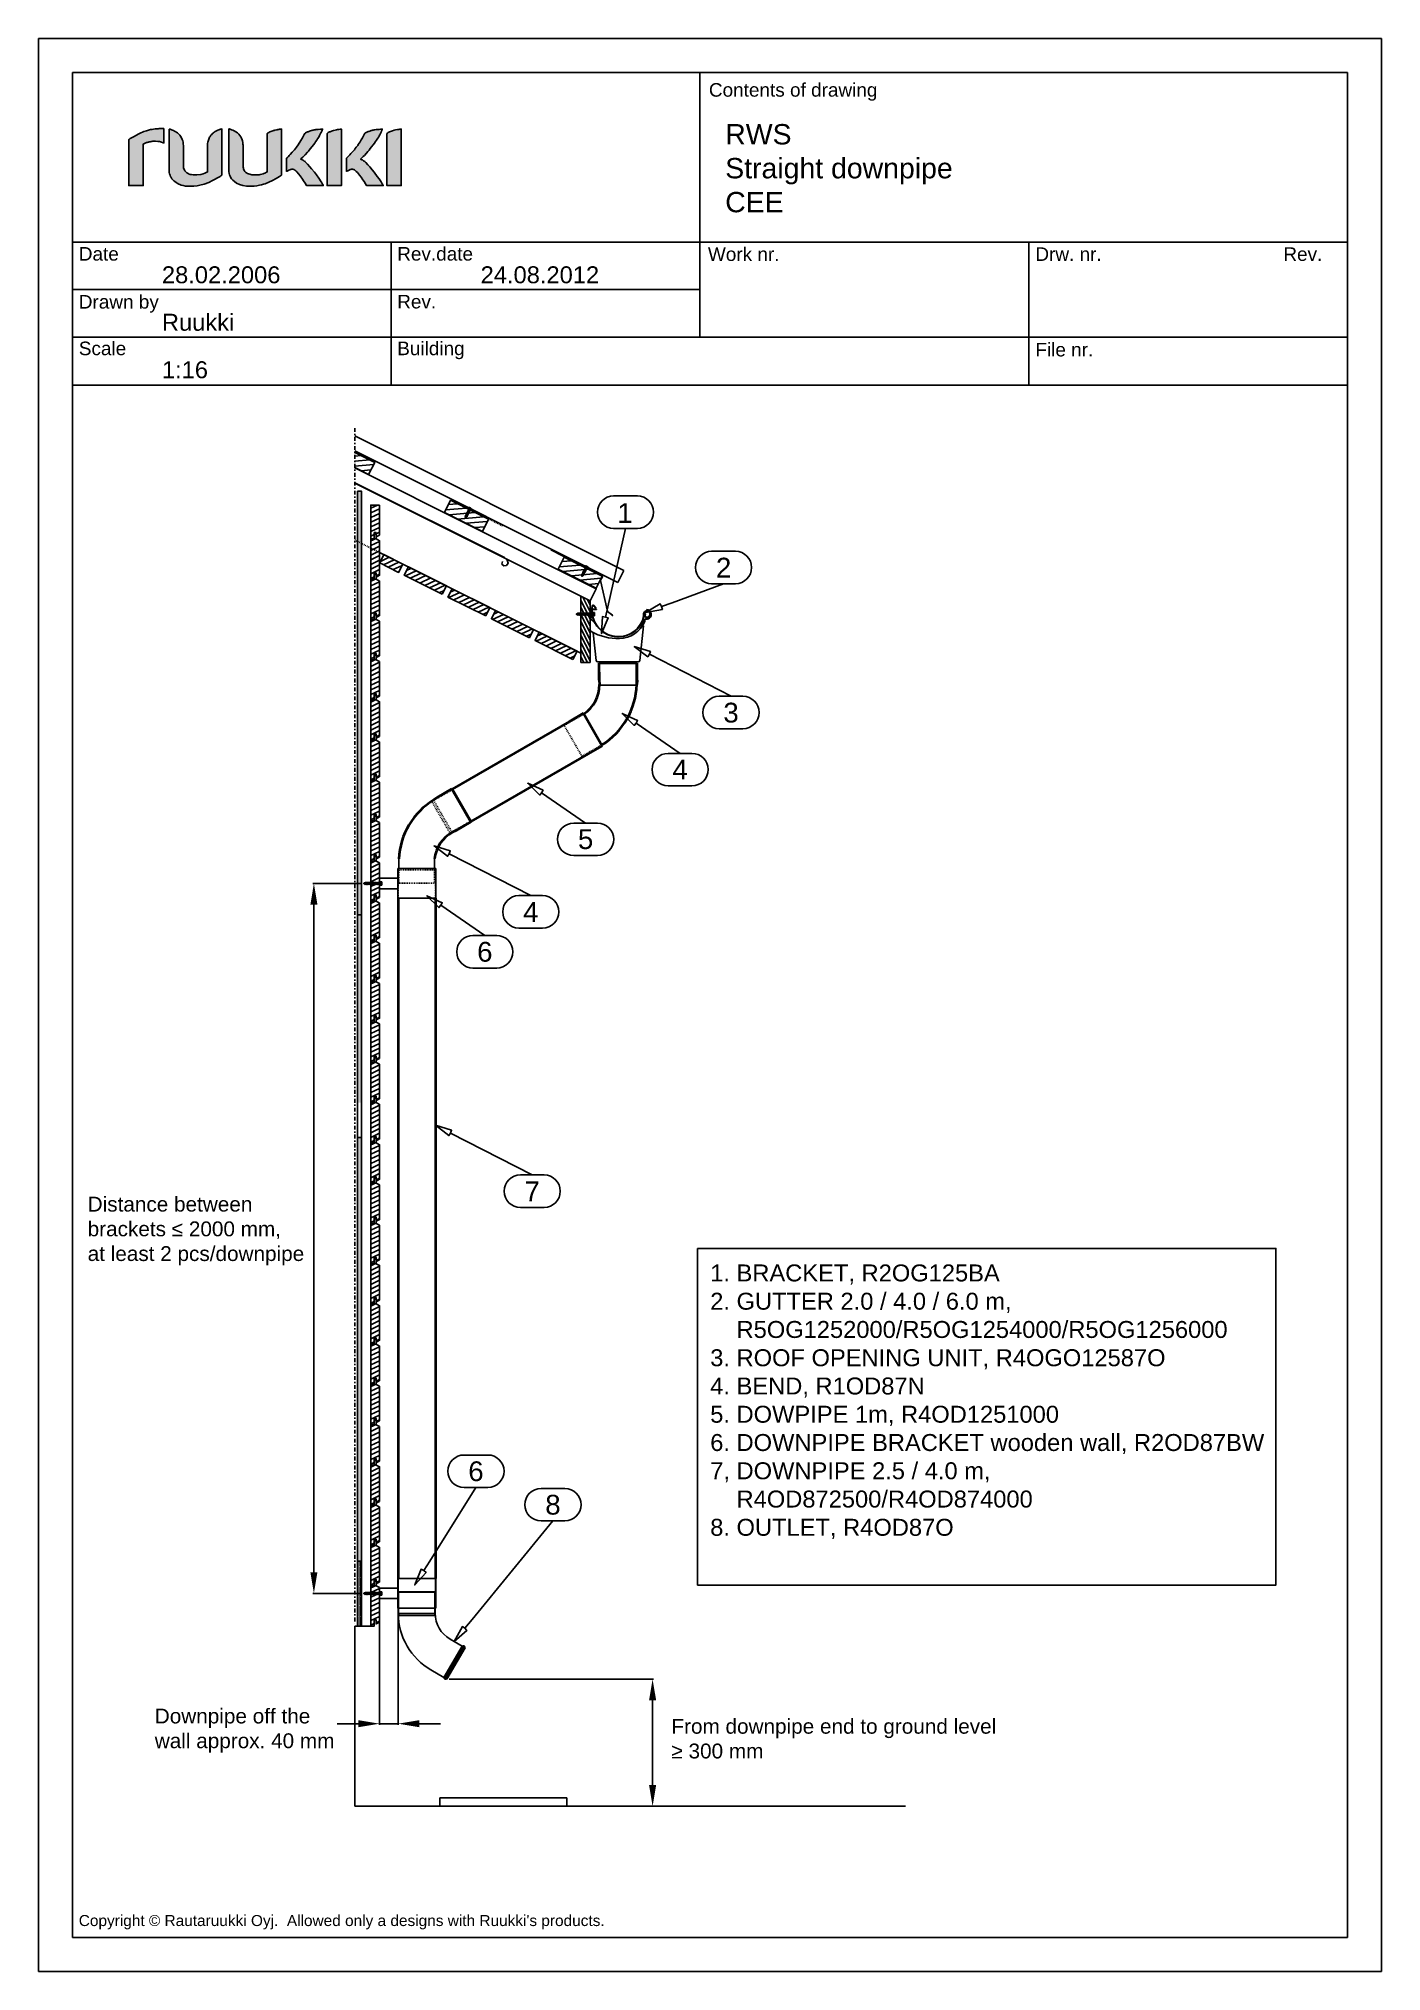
# Model space of a CAD drawing. Extents: x -5366 to 10078, y -29412 to -20292.
# Drawn here: x -5366 to -2198, y -24852 to -20292 of the extents above; entities that cross this region are included whole.
import ezdxf
from ezdxf.enums import TextEntityAlignment as Align

# ---------------------------------------------------------------- set-up
doc = ezdxf.new("R2010")
doc.units = 0
doc.linetypes.add('KL', pattern=[4, 2, -2])
doc.linetypes.add('PKL', pattern=[7, 3, -2, 0, -2])
doc.layers.get('0').update_dxf_attribs({"linetype": 'CONTINUOUS'})
for name, color, linetype in [('025', 1, 'CONTINUOUS'), ('1', 7, 'CONTINUOUS'), ('CLASSIC', 7, 'CONTINUOUS'), ('DET_RAAMIT', 7, 'CONTINUOUS'), ('DET_VAKIOTXT', 7, 'CONTINUOUS'), ('Gruba', 3, 'CONTINUOUS'), ('KIINNIKE', 1, 'CONTINUOUS'), ('MITAT', 2, 'CONTINUOUS'), ('MUOTO', 3, 'CONTINUOUS'), ('POIMULEVY', 7, 'CONTINUOUS'), ('RAAMIT', 2, 'CONTINUOUS'), ('RISTIKKO', 1, 'CONTINUOUS'), ('RU_COPYRIGHT', 7, 'CONTINUOUS'), ('RUUKKI', 7, 'CONTINUOUS'), ('RWS', 7, 'CONTINUOUS'), ('SININEN', 7, 'CONTINUOUS')]:
    doc.layers.add(name, color=color, linetype=linetype)
doc.layers.add('DET_RAAMI_ULOIN', color=7, linetype='CONTINUOUS', plot=False)
doc.layers.add('RWS LIMITYKSET YM', color=7, linetype='CONTINUOUS', plot=False)
doc.layers.add('KUVA', color=7, linetype='CONTINUOUS', lineweight=40)
doc.styles.add('arial', font='ARIAL.TTF')
doc.dimstyles.get("Standard").update_dxf_attribs({"dimtxt": 0.18, "dimasz": 0.18, "dimexe": 0.18, "dimexo": 0.0625, "dimgap": 0.09, "dimtad": 0, "dimtih": 1, "dimtoh": 1, "dimdec": 4, "dimzin": 0, "dimdsep": 46, "dimtxsty": 'Standard', "dimcen": 0.09, "dimadec": 0, "dimazin": 0, "dimtfac": 1, "dimtdec": 4, "dimtofl": 0, "dimtmove": 0, "dimatfit": 3, "dimfxl": 0, "dimtolj": 1, "dimtzin": 0, "dimarcsym": 0})
pattern_1 = [(25, (-3737.056, -20642.099), (-4.22618, 9.06308), [])]

msp = doc.modelspace()

# ---------------------------------------------------------------- texts
at = {"layer": 'CLASSIC', "color": 2, "style": 'arial'}
for s, p in [('1', (-3982.33933, -21411.617)), ('3', (-3732.00317, -21882.46515)), ('4', (-3852.13754, -22016.91298)), ('5', (-4075.11854, -22181.34582)), ('4', (-4204.51843, -22352.87971)), ('6', (-4312.96458, -22446.73763)), ('7', (-4201.16132, -23011.97788))]:
    msp.add_text(s, height=46.66664, dxfattribs=at).set_placement(p, align=Align.MIDDLE)
at = {"layer": 'DET_RAAMIT', "color": 2, "insert": (-3745.71616, -20493.88858), "char_height": 48, "width": 1468.0707136, "attachment_point": 1, "style": 'arial'}
msp.add_mtext('RWS\\PStraight downpipe\\PCEE', dxfattribs=at)
at = {"layer": 'DET_RAAMIT', "color": 3, "char_height": 40, "width": 339.7367981, "attachment_point": 1, "style": 'arial'}
for s, insert in [('{\\C2;28.02.2006}', (-5074.83607, -20829.45073)), ('{\\C2;24.08.2012}', (-4322.83607, -20829.45073)), ('{\\C2;Ruukki}', (-5074.83607, -20941.45073)), ('{\\C2;1:16}', (-5074.83607, -21053.45073))]:
    msp.add_mtext(s, dxfattribs=dict(at, insert=insert))
at = {"layer": 'DET_VAKIOTXT', "color": 1, "style": 'arial'}
for s, p in [('Contents of drawing', (-3784.19048, -20429.19334)), ('Date', (-5270.86832, -20816.01896)), ('Rev.date', (-4519.59223, -20815.9572)), ('Work nr.', (-3786.53414, -20816.81855)), ('Drw. nr.', (-3013.9096, -20816.65199)), ('Rev.', (-2428.80955, -20816.65541)), ('Drawn by', (-5270.86832, -20929.19482)), ('Rev.', (-4519.59223, -20928.80347)), ('Scale', (-5270.86832, -21039.11106)), ('Building', (-4519.59223, -21039.09156)), ('File nr.', (-3013.9096, -21042.0639))]:
    msp.add_text(s, height=32, dxfattribs=at).set_placement(p)
at = {"layer": 'POIMULEVY', "color": 2, "style": 'arial'}
for s, height, p in [('2', 46.66667, (-3749.49223, -21540.02333)), ('6', 46.66664, (-4333.85819, -23672.34436)), ('8', 46.66664, (-4152.20737, -23751.296))]:
    msp.add_text(s, height=height, dxfattribs=at).set_placement(p, align=Align.MIDDLE)
at = {"layer": 'RISTIKKO', "color": 5, "char_height": 35, "attachment_point": 1, "style": 'arial'}
for s, insert, width in [('{\\C2;Distance between brackets ≤ 2000 mm,\\Pat least 2 pcs/downpipe}', (-5250, -23024.63773), 548.3283682), ('{\\C2;Downpipe off the wall approx. 40 mm}', (-5091.63435, -24232.4031), 443.019499), ('{\\C2;From downpipe end to ground level ≥ 300 mm}', (-3872.66823, -24256.60781), 781.4585982)]:
    msp.add_mtext(s, dxfattribs=dict(at, insert=insert, width=width))
at = {"layer": 'RU_COPYRIGHT', "color": 1, "insert": (-5270.97441, -24719.43564), "char_height": 26, "width": 2223.1430146, "attachment_point": 1}
msp.add_mtext("{\\fArial|b0|i0|c0|p34;Copyright © Rautaruukki Oyj.  Allowed only a designs with Ruukki's products.}", dxfattribs=at)
at = {"layer": 'RUUKKI', "color": 2, "insert": (-3781.13065, -23184.49828), "char_height": 40, "width": 1354.0245085, "attachment_point": 1, "style": 'arial'}
msp.add_mtext('1. BRACKET, R2OG125BA\\P2. GUTTER 2.0 / 4.0 / 6.0 m,\\P    R5OG1252000/R5OG1254000/R5OG1256000\\P3. ROOF OPENING UNIT, R4OGO12587O\\P4. BEND, R1OD87N\\P5. DOWPIPE 1m, R4OD1251000\\P6. DOWNPIPE BRACKET wooden wall, R2OD87BW\\P7, DOWNPIPE 2.5 / 4.0 m, \\P    R4OD872500/R4OD874000\\P8. OUTLET, R4OD87O', dxfattribs=at)

# ---------------------------------------------------------------- blocks, each defined once
blk = doc.blocks.new('ruukki_dwg')
at = {"layer": 'RUUKKI'}
for points in [[(-27.9, 99.7), (-27.9, 57.3), (-14.6, 57.3), (-14.6, 95.4), (-14, 95.7), (-13.7, 95.9), (-13.4, 96), (-13.1, 96.2), (-12.8, 96.3), (-12.5, 96.4), (-12.1, 96.6), (-11.5, 96.8), (-11.1, 96.9), (-10.8, 97), (-10.4, 97.1), (-10.1, 97.2), (-9.8, 97.3), (-9.1, 97.5), (-8.4, 97.6), (-7.4, 97.8), (-6.7, 97.9), (-5.8, 98.1), (-4.9, 98.1), (-3.3, 98.1), (-1.1, 98), (0.3, 97.8), (2.3, 97.3), (3.8, 96.6), (4.2, 96.4), (4.3, 96.4), (4.4, 96.4), (4.4, 96.4), (4.4, 109.6), (4.2, 109.7), (3.9, 109.7), (3.7, 109.7), (2.4, 109.7), (1.3, 109.7), (0.1, 109.7), (-1, 109.6), (-2.1, 109.5), (-3.6, 109.4), (-5.1, 109.2), (-6.5, 109), (-7.8, 108.8), (-9.9, 108.3), (-11.5, 107.8), (-13, 107.3), (-14.2, 106.9), (-15.4, 106.4), (-16.9, 105.7), (-18.1, 105.2), (-19.4, 104.5), (-23, 102.6), (-25.5, 101.1), (-26.5, 100.5), (-27.3, 100), (-27.6, 99.9), (-27.9, 99.7)], [(9.1, 109.3), (9.1, 72.2), (9.1, 70.8), (9.3, 69.4), (9.6, 68.1), (10, 66.9), (10.3, 66.1), (10.7, 65.4), (11.1, 64.6), (11.8, 63.6), (12.3, 63), (13.4, 61.8), (14.3, 61), (15.6, 60.1), (16.6, 59.4), (18.1, 58.7), (18.9, 58.3), (20.4, 57.8), (22.1, 57.3), (24.2, 56.9), (26.3, 56.7), (29.3, 56.7), (32, 56.9), (35, 57.2), (37.3, 57.6), (41.4, 58.6), (45.8, 60.2), (49.1, 61.9), (51.7, 63.3), (53, 64), (54.8, 65.1), (56, 65.8), (56.9, 66.4), (57.6, 66.9), (57.8, 67), (57.8, 88.2), (57.8, 109.5), (57.1, 109.3), (56.5, 109.1), (55.8, 108.9), (55.5, 108.8), (54.8, 108.6), (53.9, 108.2), (52.7, 107.7), (51.6, 107), (50.5, 106.3), (49.9, 105.9), (49.2, 105.2), (48.7, 104.8), (48.1, 104.1), (47.6, 103.6), (47.2, 103.1), (46.9, 102.5), (46.5, 102), (46.3, 101.7), (45.9, 100.8), (45.3, 99.2), (45, 98.2), (44.8, 97.1), (44.6, 96), (44.6, 95.3), (44.6, 94.5), (44.6, 69.8), (43.4, 69.2), (42.1, 68.7), (40.4, 68.1), (38.4, 67.6), (34.6, 67.1), (33.3, 67.1), (31.3, 67.2), (29.8, 67.4), (28.7, 67.6), (27.7, 67.9), (26.7, 68.3), (25.4, 69), (24.6, 69.8), (23.7, 70.9), (23.2, 71.7), (22.8, 72.7), (22.5, 73.7), (22.4, 74.3), (22.3, 74.9), (22.3, 75.6), (22.3, 76.2), (22.3, 76.6), (22.3, 94.3), (22.2, 95.5), (22, 97.3), (21.7, 98.4), (21.3, 99.7), (20.6, 101.2), (19.6, 102.9), (19, 103.7), (18.6, 104.1), (17.9, 104.9), (16.9, 105.7), (16.4, 106.1), (15.3, 106.8), (14.1, 107.5), (13.2, 107.9), (12.3, 108.3), (11.4, 108.7), (10.7, 108.9), (10.1, 109.1), (9.7, 109.1), (9.4, 109.2), (9.1, 109.3)], [(64, 109.5), (64, 72.2), (64, 71.3), (64.1, 70.3), (64.4, 68.5), (64.8, 67.3), (65.2, 66.1), (65.8, 65), (66.7, 63.6), (67.7, 62.4), (69.2, 61), (71.2, 59.6), (73.8, 58.3), (77, 57.3), (80.3, 56.8), (83.6, 56.7), (87.5, 56.9), (89.9, 57.2), (92.2, 57.6), (94.3, 58.1), (95.9, 58.5), (97.4, 59), (101, 60.4), (104.3, 62), (107.6, 63.8), (110.6, 65.7), (112.6, 67), (112.6, 109.2), (112.2, 109.2), (111.7, 109.1), (111.2, 109.1), (110.8, 109.1), (110.1, 109), (109.1, 108.8), (108.6, 108.7), (108.1, 108.6), (106.5, 108.2), (105.8, 108.1), (105.1, 107.9), (104.5, 107.7), (104.2, 107.6), (104, 107.5), (103.4, 107.3), (103.1, 107.2), (102.6, 107), (102.2, 106.8), (101.7, 106.6), (100.8, 106.1), (100.3, 105.8), (100, 105.6), (99.7, 105.5), (99.5, 105.3), (99.5, 69.8), (98.9, 69.5), (98, 69.1), (97.3, 68.8), (96.3, 68.4), (95.6, 68.2), (94.6, 67.9), (92.9, 67.5), (91.9, 67.3), (90.7, 67.2), (89.8, 67.1), (88.5, 67.1), (87.2, 67.1), (86.2, 67.2), (85.3, 67.3), (84.4, 67.4), (83.3, 67.7), (82.3, 68), (81.2, 68.5), (80.5, 68.9), (79.8, 69.4), (79.5, 69.7), (78.8, 70.4), (78.4, 71), (78, 71.9), (77.7, 72.6), (77.5, 73.2), (77.3, 74.3), (77.2, 75.2), (77.2, 76.2), (77.2, 76.5), (77.2, 94.5), (77.1, 95.3), (77, 96.8), (76.6, 98.5), (76.3, 99.5), (75.8, 100.8), (75.2, 102), (74.3, 103.3), (73.2, 104.6), (72, 105.7), (70.5, 106.8), (69, 107.7), (67.8, 108.2), (66.6, 108.7), (66, 108.9), (65.3, 109.1), (64.3, 109.4), (64, 109.5)], [(117.3, 82.4), (118, 83.1), (119.1, 84.2), (119.7, 84.9), (120.6, 85.9), (122.5, 88), (124.5, 90.3), (126.3, 92.5), (128, 94.7), (130.5, 98.7), (132, 101.2), (132.9, 103), (133.5, 104.2), (134, 105.3), (134.3, 105.5), (134.8, 105.8), (135.3, 106), (135.9, 106.4), (136.4, 106.6), (137, 106.8), (137.6, 107.1), (138.3, 107.4), (138.7, 107.5), (139, 107.6), (139.5, 107.7), (139.9, 107.9), (140.3, 108), (140.8, 108.1), (141.2, 108.2), (141.7, 108.3), (142.7, 108.5), (143.4, 108.7), (144.2, 108.8), (144.9, 108.8), (145.6, 108.9), (146.3, 109), (148.5, 109.1), (149.8, 109.2), (150.1, 109.2), (150.3, 109.2), (150.3, 109), (150.2, 108.8), (150, 108.3), (149.6, 107.4), (149.3, 106.7), (149, 106), (148.8, 105.7), (147.6, 103.4), (146.8, 101.9), (145.8, 100.3), (145, 99), (143.9, 97.4), (143.1, 96.4), (141.9, 94.7), (139.2, 91.3), (138.1, 89.9), (137.4, 89.1), (136.4, 87.9), (134.3, 85.6), (133.2, 84.5), (132.2, 83.5), (130.8, 82.1), (130.2, 81.6), (130.6, 81.5), (131.4, 81.2), (131.7, 81), (132.4, 80.6), (133.4, 79.9), (134.2, 79.3), (134.4, 79.1), (135.6, 78), (136.6, 76.9), (138.7, 74.6), (140.3, 72.8), (142.9, 69.7), (144.8, 67.1), (146.8, 64.2), (149.1, 60.8), (149.4, 60.4), (150, 59.3), (150.4, 58.6), (150.9, 57.8), (151, 57.5), (151.1, 57.3), (135.7, 57.3), (134.4, 59.4), (132.9, 61.8), (132, 63.2), (129.7, 66.4), (128.3, 68.2), (126.8, 69.9), (125.7, 71), (124.9, 71.6), (124.4, 71.9), (124.1, 72), (123.9, 72.1), (123.8, 72.2), (123.5, 72.2), (123.2, 72.3), (123, 72.3), (122.8, 72.3), (122.6, 72.3), (122.1, 72.3), (121.9, 72.3), (121.6, 72.2), (121.1, 72.1), (120.8, 72), (120.5, 72), (120.4, 71.9), (120.1, 71.8), (119.8, 71.7), (119.6, 71.6), (119.3, 71.5), (119, 71.3), (118.8, 71.2), (118.5, 71), (118.3, 70.9), (117.8, 70.6), (117.8, 70.6), (117.7, 70.5), (117.5, 70.5), (117.3, 70.3), (117.3, 82.4)], [(154.5, 105.3), (155, 105.6), (155.6, 106), (156.2, 106.3), (156.8, 106.6), (157.2, 106.8), (158.7, 107.4), (159.6, 107.7), (160.5, 108), (161.9, 108.3), (163.1, 108.6), (164.2, 108.8), (165.4, 109), (166.6, 109.1), (167.1, 109.1), (167.7, 109.2), (167.7, 57.3), (154.5, 57.3), (154.5, 105.3)], [(172.4, 82.4), (173.8, 83.9), (175.4, 85.6), (176.3, 86.7), (177.5, 88), (178.6, 89.1), (179.6, 90.3), (180.5, 91.4), (181.3, 92.5), (182.1, 93.5), (182.7, 94.3), (183.2, 95), (184.8, 97.4), (186, 99.3), (187, 101.2), (188.3, 103.6), (188.8, 104.8), (189.1, 105.3), (189.2, 105.4), (189.5, 105.6), (189.7, 105.7), (190, 105.9), (190.5, 106.2), (191.2, 106.5), (191.7, 106.7), (192.3, 107), (193, 107.2), (193.7, 107.5), (194.5, 107.7), (194.9, 107.9), (195.4, 108), (195.8, 108.1), (196.3, 108.2), (196.8, 108.3), (197.8, 108.5), (198.5, 108.7), (199.6, 108.8), (200.3, 108.9), (201, 108.9), (201.4, 109), (202.4, 109), (203.6, 109.1), (204, 109.1), (204.8, 109.2), (205.2, 109.2), (205.4, 109.2), (205.3, 109), (205.3, 109), (205.2, 108.8), (205.1, 108.5), (205, 108.3), (204.9, 108), (204.8, 107.7), (204.7, 107.4), (204.5, 107.1), (204.4, 106.7), (204.2, 106.4), (203.7, 105.3), (203.5, 104.9), (203.3, 104.5), (203.1, 104.1), (203, 103.9), (202.8, 103.6), (202.4, 102.8), (202, 102.2), (201.3, 101), (200, 99), (199.2, 97.8), (198.2, 96.4), (196.9, 94.7), (195.5, 92.8), (194.3, 91.3), (193.1, 89.9), (192.1, 88.7), (190.8, 87.2), (188.8, 85.1), (187.8, 84), (186.3, 82.6), (185.8, 82.1), (185.3, 81.6), (186, 81.4), (186.6, 81.1), (187, 81), (187.5, 80.6), (188, 80.2), (188.6, 79.8), (189.2, 79.3), (190.1, 78.4), (192.1, 76.5), (193.8, 74.6), (196.1, 71.9), (197.9, 69.7), (200.7, 65.8), (202.4, 63.5), (204.2, 60.8), (205.3, 58.9), (206.2, 57.3), (190.8, 57.3), (189.9, 58.8), (188.5, 61), (187.4, 62.7), (185.8, 65.1), (184.4, 66.9), (183.4, 68.2), (182.4, 69.3), (181.3, 70.4), (180.4, 71.3), (179.8, 71.8), (179.2, 72), (178.6, 72.2), (178, 72.3), (177.6, 72.3), (176.9, 72.3), (176.4, 72.2), (175.7, 72), (175.1, 71.8), (174.7, 71.6), (174.1, 71.3), (173.5, 71), (173.1, 70.8), (172.7, 70.5), (172.4, 70.4), (172.4, 70.3), (172.4, 82.4)], [(209.6, 105.3), (210.1, 105.6), (210.7, 106), (211.3, 106.3), (211.9, 106.6), (212.8, 107), (213.8, 107.4), (214.7, 107.7), (216.3, 108.2), (217.6, 108.5), (219.3, 108.8), (220.5, 109), (221.5, 109.1), (222.4, 109.1), (222.8, 109.2), (222.8, 57.3), (209.6, 57.3), (209.6, 105.3)]]:
    blk.add_lwpolyline(points, dxfattribs=at)
blk = doc.blocks.new('ruukkidwg')
at = {"layer": 'MUOTO', "ltscale": 70, "xscale": 6.199999999999818, "yscale": 6.199999999999818, "zscale": 6.2}
blk.add_blockref('ruukki_dwg', (270, -306), dxfattribs=at)
blk = doc.blocks.new('S43-25')
at = {"layer": 'KIINNIKE', "color": 1}
for p, q in [((-1.9, -5.4), (-1.9, -3.2)), ((1.9, -4.9), (1.9, -2.7))]:
    blk.add_line(p, q, dxfattribs=at)
at = {"layer": 'KIINNIKE'}
for p, q in [((-1.9, -8.5), (-1.9, -6.3)), ((-1.9, -11.5), (-1.9, -9.3)), ((1.9, -8), (1.9, -5.7)), ((1.9, -11), (1.9, -8.8))]:
    blk.add_line(p, q, dxfattribs=at)
at = {"layer": 'KIINNIKE', "color": 1}
for points in [[(-4.5, 1), (4.5, 1), (4.5, 0), (-4.5, 0)], [(2.6, -2.2), (2.1, -2.7), (-2.1, -3.3), (-2.7, -2.9), (-2.1, -2.4), (2.1, -1.8)], [(2.6, -5.2), (2.1, -5.7), (-2.1, -6.3), (-2.7, -6), (-2.1, -5.5), (2.1, -4.9)]]:
    blk.add_lwpolyline(points, close=True, dxfattribs=at)
for points in [[(-1.9, -2.4), (-1.9, -1, 0.414214), (-2.9, 0)], [(1.9, -1.9), (1.9, -1, -0.414214), (2.9, 0)]]:
    blk.add_lwpolyline(points, format="xyb", dxfattribs=at)
at = {"layer": 'KIINNIKE'}
for points in [[(2.6, -8.3), (2.1, -8.8), (-2.1, -9.4), (-2.7, -9), (-2.1, -8.5), (2.1, -7.9)], [(2.6, -11.3), (2.1, -11.8), (-2.1, -12.4), (-2.7, -12.1), (-2.1, -11.6), (2.1, -11)], [(2.6, -14.4), (2.1, -14.9), (-2.1, -15.4), (-2.7, -15.1), (-2.1, -14.6), (2.1, -14)], [(2.6, -17.4), (2.1, -17.9), (-2.1, -18.5), (-2.7, -18.2), (-2.1, -17.7), (2.1, -17.1)], [(2.6, -20.5), (2.1, -21), (-2, -21.5), (-2.6, -21.2), (-2, -20.7), (2.1, -20.1)], [(1.1, -23.7), (0.7, -24.1), (-0.6, -24.3), (-1, -24), (-0.6, -23.7), (0.7, -23.5)]]:
    blk.add_lwpolyline(points, close=True, dxfattribs=at)
for points in [[(-1.9, -9.3), (-1.9, -9.4)], [(-1.9, -14.6), (-1.9, -12.4)], [(-1.9, -17.6), (-1.9, -15.4)], [(-1.9, -18.7), (-1.9, -18.5)], [(0, -25), (-0.4, -24.2)], [(0.4, -24.1), (0, -25)], [(1.9, -8.9), (1.9, -8.8)], [(1.9, -11.8), (1.9, -14)], [(1.9, -14.9), (1.9, -17.1)], [(1.9, -17.9), (1.9, -18.7)]]:
    blk.add_lwpolyline(points, dxfattribs=at)
for points in [[(-1.7, -20.7, -0.048189), (-1.9, -18.7), (-1.9, -18.5)], [(-0.6, -23.7), (-0.9, -23, -0.041911), (-1.5, -21.5)], [(1.6, -21, -0.053388), (0.9, -23), (0.7, -23.5)], [(1.9, -17.9), (1.9, -18.7, -0.035659), (1.8, -20.2, -0.035659)]]:
    blk.add_lwpolyline(points, format="xyb", dxfattribs=at)
at = {"layer": 'RWS', "color": 1}
for points in [[(-0.7, 1), (-0.9, 1.7, 0.08871), (-3.3, 1, 0.082321)], [(3.3, 1, 0.08871), (0.9, 1.7), (0.7, 1)]]:
    blk.add_lwpolyline(points, format="xyb", dxfattribs=at)
blk = doc.blocks.new('Bracket wood wall')
at = {"layer": '1'}
for p, q in [((-691.1, -3746.1), (-781.5, -3746.1)), ((-781.5, -3746.1), (-781.5, -3815.7)), ((-691.1, -3746.1), (-691.1, -3815.7)), ((-691.1, -3815.7), (-781.5, -3815.7))]:
    blk.add_line(p, q, dxfattribs=at)
at = {"layer": 'RWS'}
for p, q in [((-781.5, -3768.4), (-824.1, -3768.4)), ((-824.1, -3768.4), (-824.1, -3793.4)), ((-781.5, -3793.4), (-824.1, -3793.4))]:
    blk.add_line(p, q, dxfattribs=at)
blk = doc.blocks.new('*D100')
at = {"layer": 'MITAT', "color": 6, "lineweight": -2}
for p, q in [((-4397.3, -24162.9), (-3914.6, -24162.9)), ((-3917.1, -24212.9), (-3917.1, -24412.9)), ((-4397.3, -24462.9), (-3914.6, -24462.9))]:
    blk.add_line(p, q, dxfattribs=at)
at = {"layer": 'MITAT', "color": 6}
for points in [[(-3925.4, -24212.9), (-3908.7, -24212.9), (-3917.1, -24162.9)], [(-3925.4, -24412.9), (-3908.7, -24412.9), (-3917.1, -24462.9)]]:
    blk.add_solid(points, dxfattribs=at)
blk = doc.blocks.new('*D101')
at = {"layer": 'MITAT', "color": 6, "lineweight": -2}
for p, q in [((-4604.4, -22285.3), (-4718.7, -22285.3)), ((-4716.2, -22335.3), (-4716.2, -23910.5)), ((-4604.4, -23960.5), (-4718.7, -23960.5))]:
    blk.add_line(p, q, dxfattribs=at)
at = {"layer": 'MITAT', "color": 6}
for points in [[(-4724.5, -22335.3), (-4707.9, -22335.3), (-4716.2, -22285.3)], [(-4724.5, -23910.5), (-4707.9, -23910.5), (-4716.2, -23960.5)]]:
    blk.add_solid(points, dxfattribs=at)
blk = doc.blocks.new('*D102')
at = {"layer": 'MITAT', "color": 6, "lineweight": -2}
for p, q in [((-4561.1, -24000.3), (-4561.1, -24270.5)), ((-4517.6, -24000.3), (-4517.6, -24270.5)), ((-4611.1, -24268), (-4661.1, -24268)), ((-4517.6, -24268), (-4561.1, -24268)), ((-4467.6, -24268), (-4417.6, -24268))]:
    blk.add_line(p, q, dxfattribs=at)
at = {"layer": 'MITAT', "color": 6}
for points in [[(-4611.1, -24259.7), (-4611.1, -24276.3), (-4561.1, -24268)], [(-4467.6, -24259.7), (-4467.6, -24276.3), (-4517.6, -24268)]]:
    blk.add_solid(points, dxfattribs=at)
blk = doc.blocks.new('S55-38')
at = {"layer": 'KIINNIKE'}
for p, q in [((-22, 8.8), (-20, 7.8)), ((-20.7, 12.6), (-18.7, 11.6)), ((-19.2, 7.4), (-17.1, 6.3)), ((-17.9, 11.2), (-15.9, 10.1))]:
    blk.add_line(p, q, dxfattribs=at)
at = {"layer": 'KIINNIKE', "color": 1}
for p, q in [((-16.3, 6), (-14.3, 4.9)), ((-15.1, 9.8), (-13, 8.7)), ((-13.5, 4.5), (-11.4, 3.5)), ((-12.2, 8.3), (-10.2, 7.3)), ((-10.7, 3.1), (-8.6, 2.1)), ((-9.4, 6.9), (-7.3, 5.9)), ((-7.8, 1.7), (-5.8, 0.7)), ((-6.6, 5.5), (-4.5, 4.5)), ((-5, 0.3), (-2.9, -0.8)), ((-3.7, 4.1), (-1.7, 3)), ((-0.9, 2.7), (0.9, 1.8)), ((6.3, 1.3), (2.7, -5.8)), ((-2.2, -1.1), (-0.9, -1.8))]:
    blk.add_line(p, q, dxfattribs=at)
at = {"layer": 'KIINNIKE'}
for points in [[(-33.6, 16.3), (-34.2, 17.1)], [(-34.2, 17.1), (-33.3, 17.1)], [(-28.5, 12), (-29.2, 12.4)], [(-25.6, 10.6), (-27.7, 11.6)], [(-27.5, 15.9), (-27.2, 15.8)], [(-26.4, 15.4), (-24.4, 14.4)], [(-22.8, 9.2), (-24.9, 10.2)], [(-23.6, 14), (-21.5, 13)], [(-20, 7.8), (-20, 7.8)], [(-18.7, 11.6), (-18.8, 11.6)]]:
    blk.add_lwpolyline(points, dxfattribs=at)
for points in [[(-33.5, 15.5), (-33.7, 16), (-33.2, 17.3), (-32.8, 17.5), (-32.7, 17), (-33.1, 15.7)], [(-31.2, 12.5), (-31.4, 13.3), (-30, 17.4), (-29.4, 17.8), (-29.2, 17), (-30.6, 12.9)], [(-28.3, 11.1), (-28.6, 11.8), (-27.1, 16), (-26.6, 16.4), (-26.4, 15.6), (-27.8, 11.4)], [(-25.5, 9.7), (-25.7, 10.4), (-24.3, 14.6), (-23.7, 15), (-23.5, 14.2), (-24.9, 10)], [(-22.6, 8.3), (-22.9, 9), (-21.5, 13.2), (-20.9, 13.6), (-20.7, 12.8), (-22.1, 8.6)], [(-19.8, 6.9), (-20, 7.6), (-18.6, 11.7), (-18, 12.1), (-17.8, 11.4), (-19.3, 7.2)]]:
    blk.add_lwpolyline(points, close=True, dxfattribs=at)
for points in [[(-31.2, 13.7, -0.053388), (-32.8, 15.3), (-33.1, 15.7)], [(-32.7, 17.1), (-31.9, 17, -0.041911), (-30.2, 16.9)], [(-28.5, 12), (-29.2, 12.4, -0.035659), (-30.5, 13.2, -0.035659)], [(-29.3, 16.7, -0.048189), (-27.5, 15.9), (-27.2, 15.8)]]:
    blk.add_lwpolyline(points, format="xyb", dxfattribs=at)
at = {"layer": 'KIINNIKE', "color": 1}
for points in [[(-17, 5.4), (-17.2, 6.2), (-15.8, 10.3), (-15.2, 10.7), (-15, 9.9), (-16.4, 5.8)], [(-14.1, 4), (-14.4, 4.7), (-12.9, 8.9), (-12.4, 9.3), (-12.2, 8.5), (-13.6, 4.3)], [(-11.3, 2.6), (-11.5, 3.3), (-10.1, 7.5), (-9.5, 7.9), (-9.3, 7.1), (-10.7, 2.9)], [(-8.4, 1.2), (-8.7, 1.9), (-7.3, 6.1), (-6.7, 6.5), (-6.5, 5.7), (-7.9, 1.5)], [(-5.6, -0.2), (-5.8, 0.5), (-4.4, 4.7), (-3.8, 5), (-3.6, 4.3), (-5.1, 0.1)], [(-2.8, -1.6), (-3, -0.9), (-1.6, 3.2), (-1, 3.6), (-0.8, 2.8), (-2.2, -1.3)], [(2.1, 4.2), (3, 3.7), (-1.2, -4.7), (-2.1, -4.2)]]:
    blk.add_lwpolyline(points, close=True, dxfattribs=at)
at = {"layer": 'RWS', "color": 1}
for p, q in [((1.8, 1.3), (5.4, -0.5)), ((2.7, 3.1), (6.3, 1.3)), ((-0.9, -4), (2.7, -5.8)), ((0, -2.3), (3.6, -4))]:
    blk.add_line(p, q, dxfattribs=at)
blk = doc.blocks.new('A$C45053BC4')
at = {"layer": 'Gruba'}
for p, q in [((0, 62.6), (0, 67.4)), ((0, 67.4), (0, 20.6)), ((1, 67.4), (1, 47.1)), ((15, 69.4), (2, 69.4)), ((15, 68.4), (2, 68.4)), ((4, 62.6), (4, 68.4)), ((15, 69.4), (15, 68.4)), ((133.5, 68.4), (133.4, 67.4))]:
    blk.add_line(p, q, dxfattribs=at)
for centre, radius, start, end in [((2, 67.4), 2, 90, 180), ((2, 67.4), 1, 90, 180), ((4, 47.1), 3, 180, 233.2002), ((-124.3, 65.7), 127.2, 351.0067, 1.2453), ((67.3, 67.5), 63.5, 184.4513, 336.813), ((137.3, 31.8), 15.8, 111.0991, 137.3475), ((132.7, 57), 10.5, 264.1617, 85.8823), ((132.7, 57), 11.5, 265.4032, 85.8823), ((5, 20.6), 5, 180, 240.9744), ((-32.8, -2.1), 58.5, 34.5178, 53.2002), ((65.3, 129.3), 129.3, 240.9744, 271.5892), ((67.3, 67.5), 67.5, 271.3213, 336.0825), ((137.3, 31.8), 14.8, 111.9903, 127.4204), ((126.3, 41.4), 3, 336.0825, 47.2094)]:
    blk.add_arc(centre, radius, start, end, dxfattribs=at)
blk = doc.blocks.new('A$C48CC0285')
at = {"layer": 'RWS'}
h = blk.add_hatch(dxfattribs=at)
h.set_pattern_fill('VAAKAV', color=1, scale=0.1, angle=25, style=0)
h.set_pattern_definition([(25, (718.972, 939.72), (-4.22618, 9.06308), [])])
h.paths.add_polyline_path([(-48.3, 48.7), (-58.1, 29.1), (-13.4, 6.7), (-3.6, 26.4)])
at = {"layer": '025', "color": 2}
blk.add_lwpolyline([(-48.3, 48.7), (-3.6, 26.4), (-13.4, 6.7), (-58.1, 29.1)], dxfattribs=at)
at = {"layer": 'RWS', "color": 2}
blk.add_line((-48.3, 48.7), (-58.1, 29.1), dxfattribs=at)

# ---------------------------------------------------------------- dimensions: what is measured, and where the dimension line sits
at = {"layer": 'MITAT', "color": 5}
for base, p1, p2, angle, picture, middle in [((-4716.21427, -23960.47163), (-4599.35932, -22285.33169), (-4599.35932, -23960.47163), 270, '*D101', (-4769.46198, -23126.72374)), ((-4561.14208, -24268.00151), (-4517.63951, -23995.27163), (-4561.14208, -23995.27163), 180, '*D102', (-4355.63508, -24305.73593))]:
    dim = msp.add_linear_dim(base=base, p1=p1, p2=p2, angle=angle, text=' ', dimstyle='Standard', override={"dimscale": 2.5, "dimtxt": 15, "dimasz": 20, "dimexe": 1, "dimexo": 2, "dimgap": 0.5, "dimjust": 0, "dimtih": 0, "dimtoh": 0, "dimdec": 0, "dimzin": 8, "dimtxsty": 'arial', "dimdle": 1, "dimclrd": 6, "dimclre": 6, "dimclrt": 2, "dimtp": 0.5, "dimtm": 0.5, "dimtfac": 0.01875, "dimtix": 1, "dimtofl": 1, "dimtmove": 2, "dimtvp": 1}, dxfattribs=at)
    dim.commit()
    dim.dimension.update_dxf_attribs({"geometry": picture, "text_midpoint": middle, "dimtype": 161})
dim = msp.add_linear_dim(base=(-3917.06315, -24462.89028), p1=(-4402.31907, -24162.89028), p2=(-4402.31907, -24462.89028), angle=270, text=' ', dimstyle='Standard', override={"dimscale": 2.5, "dimtxt": 15, "dimasz": 20, "dimexe": 1, "dimexo": 2, "dimgap": 0.5, "dimjust": 0, "dimtih": 0, "dimtoh": 0, "dimdec": 0, "dimzin": 8, "dimtxsty": 'arial', "dimdle": 1, "dimclrd": 6, "dimclre": 6, "dimclrt": 2, "dimtp": 0.5, "dimtm": 0.5, "dimtfac": 0.01875, "dimtix": 1, "dimtofl": 1, "dimtmove": 2, "dimtvp": 1}, dxfattribs=at)
dim.commit()
dim.dimension.update_dxf_attribs({"geometry": '*D100', "text_midpoint": (-3940.49504, -24304.23608), "dimtype": 161, "text_rotation": 0.0001})

# ---------------------------------------------------------------- hatches: boundary and pattern name
h = msp.add_hatch(color=256)
h.paths.add_polyline_path([(-5152.9102, -20530.22256), (-5152.9102, -20638.96576), (-5118.99722, -20638.96576), (-5118.99722, -20541.12791), (-5117.48998, -20540.32996), (-5116.69202, -20539.97531), (-5115.89407, -20539.62067), (-5115.07395, -20539.26602), (-5114.25383, -20538.91138), (-5113.41155, -20538.5789), (-5112.56927, -20538.24642), (-5110.8847, -20537.62579), (-5109.99809, -20537.33764), (-5109.11147, -20537.04949), (-5108.24703, -20536.80567), (-5107.38258, -20536.56185), (-5106.49596, -20536.31803), (-5104.72273, -20535.85256), (-5102.97167, -20535.45358), (-5100.37833, -20534.96594), (-5098.69376, -20534.69996), (-5096.27774, -20534.38964), (-5093.99471, -20534.21232), (-5090.00494, -20534.19016), (-5084.37494, -20534.47831), (-5080.73983, -20534.94378), (-5075.53097, -20536.2737), (-5071.6077, -20538.02476), (-5070.5881, -20538.64539), (-5070.32211, -20538.73405), (-5070.14479, -20538.73405), (-5070.10046, -20538.64539), (-5070.10046, -20504.73241), (-5070.74326, -20504.66591), (-5071.38605, -20504.59942), (-5072.02885, -20504.57725), (-5075.19849, -20504.55509), (-5078.21298, -20504.55509), (-5081.1388, -20504.64375), (-5083.97597, -20504.77674), (-5086.72447, -20504.95406), (-5090.6699, -20505.30871), (-5094.43801, -20505.75201), (-5098.05096, -20506.30615), (-5101.48659, -20506.94894), (-5106.87277, -20508.21237), (-5110.9512, -20509.38713), (-5114.87446, -20510.71705), (-5117.84462, -20511.78099), (-5120.90344, -20513.00008), (-5124.8932, -20514.70681), (-5127.7747, -20516.03674), (-5131.32115, -20517.87646), (-5140.45328, -20522.81933), (-5146.92556, -20526.54311), (-5149.54107, -20528.09469), (-5151.58028, -20529.33595), (-5152.24524, -20529.77925)])
h.paths.add_polyline_path([(-5058.1755, -20505.57469), (-5058.1755, -20600.61971), (-5058.02035, -20604.34349), (-5057.5992, -20607.84561), (-5056.82342, -20611.19258), (-5055.82598, -20614.36222), (-5054.98369, -20616.3571), (-5054.05275, -20618.26332), (-5053.03314, -20620.12521), (-5051.25991, -20622.69639), (-5049.99649, -20624.33663), (-5047.18149, -20627.35112), (-5044.87629, -20629.43466), (-5041.50716, -20631.87285), (-5038.82515, -20633.51308), (-5035.05704, -20635.4193), (-5033.10649, -20636.26159), (-5029.05023, -20637.70233), (-5024.88315, -20638.85493), (-5019.51913, -20639.85237), (-5014.08862, -20640.36218), (-5006.30859, -20640.38434), (-4999.30434, -20640.0297), (-4991.63513, -20639.18741), (-4985.78347, -20638.21214), (-4975.2771, -20635.50797), (-4964.12793, -20631.36305), (-4955.5721, -20627.21812), (-4948.90033, -20623.6495), (-4945.50904, -20621.72112), (-4940.96514, -20619.01695), (-4937.81766, -20617.02206), (-4935.60112, -20615.60348), (-4933.8279, -20614.38439), (-4933.29593, -20614.00758), (-4933.29593, -20559.59165), (-4933.29593, -20505.17572), (-4934.98049, -20505.57469), (-4936.66506, -20506.018), (-4938.34963, -20506.54997), (-4939.16975, -20506.81595), (-4940.80998, -20507.39225), (-4943.226, -20508.32319), (-4946.28482, -20509.78611), (-4949.25498, -20511.47067), (-4952.04781, -20513.33256), (-4953.37773, -20514.35217), (-4955.28395, -20515.97024), (-4956.50305, -20517.12284), (-4958.20978, -20518.91823), (-4959.31805, -20520.20382), (-4960.33765, -20521.53374), (-4961.2686, -20522.90799), (-4962.19954, -20524.32658), (-4962.59852, -20525.0802), (-4963.79545, -20527.34106), (-4965.34702, -20531.41949), (-4966.10064, -20534.035), (-4966.65478, -20536.73917), (-4967.03159, -20539.57634), (-4967.16458, -20541.52689), (-4967.20891, -20543.52177), (-4967.20891, -20606.91467), (-4970.2234, -20608.42191), (-4973.5482, -20609.79616), (-4977.82611, -20611.23691), (-4983.0793, -20612.58899), (-4992.80989, -20613.83025), (-4996.17902, -20613.83025), (-5001.21056, -20613.58644), (-5005.023, -20613.07663), (-5007.90449, -20612.50033), (-5010.52, -20611.74671), (-5012.95819, -20610.77144), (-5016.19433, -20608.90955), (-5018.47736, -20606.959), (-5020.78256, -20604.144), (-5022.00165, -20601.94963), (-5022.97693, -20599.48927), (-5023.70839, -20596.76294), (-5023.97437, -20595.30002), (-5024.17386, -20593.74845), (-5024.30685, -20592.10821), (-5024.37335, -20590.40148), (-5024.39551, -20589.53703), (-5024.39551, -20544.00941), (-5024.50634, -20541.01708), (-5025.1048, -20536.29586), (-5025.70327, -20533.63602), (-5026.78937, -20530.24472), (-5028.51827, -20526.32146), (-5031.22244, -20521.97705), (-5032.77401, -20520.0265), (-5033.86012, -20518.78524), (-5035.61118, -20516.96768), (-5038.13803, -20514.79548), (-5039.46795, -20513.77587), (-5042.26078, -20511.86965), (-5045.18661, -20510.18508), (-5047.51397, -20509.07682), (-5049.88566, -20508.05721), (-5052.30169, -20507.19276), (-5053.96409, -20506.66079), (-5055.64865, -20506.19532), (-5056.49094, -20505.97367), (-5057.33322, -20505.77418)])
h.paths.add_polyline_path([(-4917.38121, -20505.17572), (-4917.38121, -20600.61971), (-4917.33688, -20603.14656), (-4917.11522, -20605.54041), (-4916.31727, -20610.10648), (-4915.38633, -20613.32045), (-4914.1894, -20616.3571), (-4912.74865, -20619.19427), (-4910.46562, -20622.69639), (-4907.82794, -20625.8882), (-4904.082, -20629.43466), (-4898.93964, -20632.98112), (-4892.3122, -20636.26159), (-4884.08885, -20638.85493), (-4875.46653, -20640.20702), (-4866.9772, -20640.42867), (-4857.15796, -20639.91887), (-4850.7965, -20639.18741), (-4844.96701, -20638.21214), (-4839.5365, -20636.97088), (-4835.45808, -20635.81828), (-4831.55698, -20634.53269), (-4822.42485, -20630.98623), (-4813.86903, -20626.77482), (-4805.49053, -20622.20876), (-4797.82132, -20617.5097), (-4792.59029, -20614.00758), (-4792.59029, -20505.92934), (-4793.80939, -20505.9515), (-4794.96199, -20505.99583), (-4796.40273, -20506.10666), (-4797.20069, -20506.19532), (-4799.19557, -20506.46131), (-4801.5451, -20506.81595), (-4802.91935, -20507.08194), (-4804.2936, -20507.34792), (-4808.41635, -20508.27886), (-4810.16742, -20508.72217), (-4811.82982, -20509.18764), (-4813.38139, -20509.67528), (-4814.13501, -20509.9191), (-4814.86647, -20510.16292), (-4816.28505, -20510.67272), (-4816.97218, -20510.93871), (-4818.25777, -20511.42634), (-4819.4547, -20511.95831), (-4820.6073, -20512.49028), (-4823.06765, -20513.7537), (-4824.30891, -20514.48516), (-4825.0847, -20514.9728), (-4825.72749, -20515.39394), (-4826.37029, -20515.81508), (-4826.37029, -20606.91467), (-4827.87753, -20607.71262), (-4830.24922, -20608.77655), (-4831.88946, -20609.46368), (-4834.43847, -20610.41679), (-4836.16737, -20610.99309), (-4838.78288, -20611.72455), (-4843.12729, -20612.76632), (-4845.69847, -20613.20962), (-4848.97894, -20613.63077), (-4851.28414, -20613.83025), (-4854.52028, -20613.83025), (-4857.93374, -20613.74159), (-4860.37193, -20613.58644), (-4862.72146, -20613.34262), (-4864.96016, -20612.98797), (-4867.75299, -20612.34518), (-4870.34634, -20611.52506), (-4873.27216, -20610.23947), (-4874.89023, -20609.28636), (-4876.81862, -20607.82344), (-4877.68307, -20607.02549), (-4879.27897, -20605.20793), (-4880.32074, -20603.67852), (-4881.47334, -20601.46199), (-4882.18263, -20599.57794), (-4882.58161, -20598.24801), (-4883.15791, -20595.38868), (-4883.42389, -20593.03916), (-4883.55689, -20590.49014), (-4883.55689, -20589.62569), (-4883.55689, -20543.52177), (-4883.64555, -20541.52689), (-4883.95586, -20537.67012), (-4884.90897, -20533.14839), (-4885.68476, -20530.5772), (-4886.97035, -20527.34106), (-4888.56625, -20524.32658), (-4890.91578, -20520.86878), (-4893.61995, -20517.7213), (-4896.70094, -20514.88414), (-4900.7572, -20511.91398), (-4904.39231, -20509.78611), (-4907.49546, -20508.32319), (-4910.68727, -20507.08194), (-4912.32751, -20506.54997), (-4914.01207, -20506.018), (-4916.53892, -20505.3752)])
h.paths.add_polyline_path([(-4780.57668, -20574.55326), (-4778.86994, -20572.89086), (-4776.09928, -20569.9207), (-4774.5477, -20568.21397), (-4772.10951, -20565.50979), (-4767.36613, -20560.30094), (-4762.15727, -20554.27196), (-4757.63554, -20548.66413), (-4753.26897, -20542.94547), (-4746.70802, -20532.86024), (-4743.00641, -20526.29929), (-4740.54606, -20521.6224), (-4739.08314, -20518.65225), (-4737.70889, -20515.81508), (-4736.95527, -20515.30528), (-4735.847, -20514.61815), (-4734.56141, -20513.90886), (-4732.96551, -20513.06658), (-4731.67992, -20512.49028), (-4730.217, -20511.86965), (-4728.57677, -20511.20469), (-4726.80354, -20510.53973), (-4725.85043, -20510.22941), (-4724.89732, -20509.9191), (-4723.83338, -20509.58662), (-4722.76945, -20509.25414), (-4721.61685, -20508.94382), (-4720.46425, -20508.63351), (-4719.24516, -20508.34536), (-4718.02606, -20508.05721), (-4715.41055, -20507.54741), (-4713.61516, -20507.23709), (-4711.77543, -20506.97111), (-4709.91354, -20506.74945), (-4708.05165, -20506.57213), (-4706.2341, -20506.41697), (-4700.6041, -20506.06233), (-4697.32363, -20505.9515), (-4696.52567, -20505.92934), (-4695.94937, -20505.92934), (-4696.1267, -20506.43914), (-4696.30402, -20506.94894), (-4696.79166, -20508.1902), (-4697.7891, -20510.47323), (-4698.56489, -20512.17997), (-4699.40717, -20513.99752), (-4699.85048, -20514.92847), (-4702.86496, -20520.75796), (-4704.99284, -20524.45957), (-4707.45319, -20528.58232), (-4709.71406, -20532.10661), (-4712.3739, -20535.96338), (-4714.39094, -20538.77838), (-4717.56059, -20543.01197), (-4724.43185, -20551.81161), (-4727.29118, -20555.31373), (-4729.10874, -20557.44161), (-4731.67992, -20560.41176), (-4737.08826, -20566.26342), (-4739.83676, -20569.10058), (-4742.36361, -20571.62743), (-4746.10956, -20575.26255), (-4747.50598, -20576.59247), (-4746.61936, -20576.81412), (-4744.49149, -20577.63424), (-4743.60487, -20578.05538), (-4741.80948, -20579.11932), (-4739.43779, -20580.84822), (-4737.35425, -20582.57711), (-4736.80011, -20583.08692), (-4733.80779, -20585.90191), (-4731.14795, -20588.60609), (-4725.65094, -20594.45774), (-4721.59468, -20599.13463), (-4715.10024, -20607.22498), (-4710.1352, -20613.91892), (-4704.99284, -20621.16698), (-4699.05252, -20630.01096), (-4698.38756, -20631.0749), (-4696.72516, -20633.84556), (-4695.77205, -20635.50797), (-4694.57512, -20637.68017), (-4694.24264, -20638.32296), (-4693.91016, -20638.96576), (-4733.45314, -20638.96576), (-4736.80011, -20633.42442), (-4740.63472, -20627.35112), (-4742.93991, -20623.84899), (-4748.8359, -20615.47049), (-4752.33802, -20611.03742), (-4756.23912, -20606.73734), (-4759.09845, -20603.92234), (-4761.07117, -20602.21561), (-4762.48975, -20601.37333), (-4763.11038, -20601.12951), (-4763.73101, -20600.90786), (-4764.04133, -20600.79703), (-4764.70629, -20600.66404), (-4765.41558, -20600.57538), (-4766.08054, -20600.48671), (-4766.43518, -20600.48671), (-4767.14447, -20600.48671), (-4768.20841, -20600.53105), (-4768.9177, -20600.57538), (-4769.58266, -20600.66404), (-4770.95691, -20600.93002), (-4771.62187, -20601.10734), (-4772.3755, -20601.329), (-4772.75231, -20601.46199), (-4773.50593, -20601.75014), (-4774.28172, -20602.08262), (-4774.68069, -20602.25994), (-4775.43431, -20602.61459), (-4776.18794, -20602.96923), (-4776.87506, -20603.34604), (-4777.56219, -20603.72286), (-4778.16065, -20604.0775), (-4779.24675, -20604.7203), (-4779.73439, -20605.00845), (-4780.04471, -20605.18577), (-4780.57668, -20605.54041)])
h.paths.add_polyline_path([(-4685.22135, -20515.81508), (-4683.93576, -20514.9728), (-4682.33985, -20513.99752), (-4680.9656, -20513.26607), (-4679.41402, -20512.49028), (-4678.30576, -20511.95831), (-4674.40466, -20510.40674), (-4672.21029, -20509.67528), (-4669.83859, -20508.94382), (-4666.3808, -20508.05721), (-4663.18899, -20507.34792), (-4660.48482, -20506.86028), (-4657.27084, -20506.39481), (-4654.1012, -20506.10666), (-4652.90427, -20506.04016), (-4651.39702, -20505.92934), (-4651.39702, -20638.96576), (-4685.22135, -20638.96576)])
h.paths.add_polyline_path([(-4639.3834, -20574.55326), (-4635.70396, -20570.74082), (-4631.73636, -20566.41857), (-4629.23167, -20563.6479), (-4626.19502, -20560.30094), (-4623.53518, -20557.26428), (-4620.98617, -20554.27196), (-4618.61447, -20551.39047), (-4616.46443, -20548.66413), (-4614.53605, -20546.15944), (-4612.87365, -20543.96508), (-4611.52156, -20542.12535), (-4607.55396, -20536.2072), (-4604.53948, -20531.19783), (-4601.81314, -20526.29929), (-4598.62133, -20520.13733), (-4597.20275, -20517.23366), (-4596.51562, -20515.81508), (-4596.24964, -20515.59343), (-4595.36302, -20515.01713), (-4595.03054, -20514.81764), (-4594.29909, -20514.3965), (-4592.92483, -20513.64288), (-4591.12944, -20512.77843), (-4589.75519, -20512.17997), (-4588.22578, -20511.53717), (-4586.54121, -20510.87221), (-4584.67932, -20510.22941), (-4582.64011, -20509.58662), (-4581.57618, -20509.25414), (-4580.44574, -20508.94382), (-4579.31531, -20508.63351), (-4578.07405, -20508.34536), (-4576.83279, -20508.05721), (-4574.23944, -20507.54741), (-4572.42189, -20507.23709), (-4569.65122, -20506.86028), (-4567.78933, -20506.63863), (-4565.97177, -20506.50564), (-4565.08516, -20506.41697), (-4562.46964, -20506.23965), (-4559.41083, -20506.06233), (-4558.19173, -20506.018), (-4556.15252, -20505.9515), (-4555.3324, -20505.92934), (-4554.7561, -20505.92934), (-4554.93343, -20506.43914), (-4555.11075, -20506.94894), (-4555.37673, -20507.56957), (-4555.64272, -20508.1902), (-4555.95303, -20508.92166), (-4556.26335, -20509.65312), (-4556.61799, -20510.47323), (-4556.97264, -20511.29335), (-4557.39378, -20512.17997), (-4557.81492, -20513.06658), (-4559.16701, -20515.88158), (-4559.63248, -20516.83469), (-4560.09795, -20517.80996), (-4560.56342, -20518.78524), (-4560.94024, -20519.42803), (-4561.31705, -20520.07083), (-4562.49181, -20522.1987), (-4563.35626, -20523.70595), (-4565.26248, -20526.91992), (-4568.54295, -20532.10661), (-4570.53783, -20535.01027), (-4573.242, -20538.77838), (-4576.38948, -20543.01197), (-4580.20192, -20547.99917), (-4583.26074, -20551.81161), (-4586.14224, -20555.31373), (-4588.82424, -20558.46121), (-4592.12688, -20562.22932), (-4597.31357, -20567.682), (-4599.95125, -20570.36401), (-4603.5642, -20573.93263), (-4604.93845, -20575.26255), (-4606.3127, -20576.59247), (-4604.58381, -20577.08011), (-4602.89924, -20577.83373), (-4602.01263, -20578.27703), (-4600.66054, -20579.11932), (-4599.26412, -20580.09459), (-4597.77905, -20581.26936), (-4596.20531, -20582.57711), (-4593.90011, -20584.70499), (-4588.82424, -20589.78085), (-4584.47984, -20594.45774), (-4578.49519, -20601.46199), (-4573.9513, -20607.22498), (-4566.68106, -20617.08856), (-4562.46964, -20623.1397), (-4557.85925, -20630.01096), (-4555.02209, -20634.71001), (-4552.71689, -20638.96576), (-4592.25987, -20638.96576), (-4594.52074, -20635.19765), (-4598.08936, -20629.50116), (-4600.99302, -20625.04592), (-4605.09361, -20619.03911), (-4608.5514, -20614.34006), (-4611.14475, -20611.03742), (-4613.6716, -20608.15593), (-4616.50876, -20605.27443), (-4618.7918, -20603.14656), (-4620.4542, -20601.81664), (-4621.91711, -20601.12951), (-4623.55735, -20600.66404), (-4624.9316, -20600.48671), (-4625.97337, -20600.48671), (-4627.72443, -20600.57538), (-4629.09868, -20600.79703), (-4630.80541, -20601.21817), (-4632.33482, -20601.75014), (-4633.48742, -20602.25994), (-4634.99467, -20602.96923), (-4636.41325, -20603.72286), (-4637.61018, -20604.43215), (-4638.54112, -20605.00845), (-4639.27258, -20605.45175), (-4639.3834, -20605.54041)])
h.paths.add_polyline_path([(-4543.85075, -20515.81508), (-4542.56516, -20514.9728), (-4541.01359, -20513.99752), (-4539.595, -20513.26607), (-4538.04343, -20512.49028), (-4535.73823, -20511.42634), (-4533.07839, -20510.40674), (-4530.86186, -20509.67528), (-4526.78343, -20508.50052), (-4523.4143, -20507.70256), (-4519.11422, -20506.86028), (-4515.90025, -20506.39481), (-4513.39556, -20506.15099), (-4511.0017, -20506.018), (-4510.02643, -20505.92934), (-4510.02643, -20638.96576), (-4543.85075, -20638.96576)])
at = {"layer": 'RAAMIT'}
h = msp.add_hatch(dxfattribs=at)
h.set_pattern_fill('PISTE', color=1, scale=0.04, style=0)
h.set_pattern_definition([(0, (-3737.0562, -20642.0992), (2, 2), [0, -4])])
h.paths.add_polyline_path([(-4613.14208, -21359.79419), (-4604.14208, -21359.79419), (-4604.14208, -22359.79419), (-4613.14208, -22359.79419)])
h = msp.add_hatch(dxfattribs=at)
h.set_pattern_fill('PISTE', color=1, scale=0.04, style=0)
h.set_pattern_definition([(0, (-3737.0562, -21642.0992), (2, 2), [0, -4])])
h.paths.add_polyline_path([(-4613.14208, -22802.67612), (-4604.14208, -22802.67612), (-4604.14208, -22359.79419), (-4613.14208, -22359.79419)])
h.paths.add_polyline_path([(-4604.14208, -23277.67612), (-4613.14208, -23277.67612), (-4613.14208, -23359.79419), (-4604.14208, -23359.79419)])
h = msp.add_hatch(dxfattribs=at)
h.set_pattern_fill('PISTE', color=1, scale=0.04, style=0)
h.set_pattern_definition([(0, (-3737.0562, -22167.0992), (2, 2), [0, -4])])
h.paths.add_polyline_path([(-4613.14208, -22884.79419), (-4604.14208, -22884.79419), (-4604.14208, -23884.79419), (-4613.14208, -23884.79419)])
h = msp.add_hatch(dxfattribs=at)
h.set_pattern_fill('PISTE', color=1, scale=0.04, style=0)
h.set_pattern_definition([(0, (-3737.0562, -23167.0992), (2, 2), [0, -4])])
h.paths.add_polyline_path([(-4613.14208, -23884.79419), (-4604.14208, -23884.79419), (-4604.14208, -24037.67612), (-4613.14208, -24037.67612)])
at = {"layer": 'RWS'}
h = msp.add_hatch(dxfattribs=at)
h.set_pattern_fill('ANSI31', color=1, scale=95, angle=320, style=0)
h.set_pattern_definition([(5, (-203.952, -20974.449), (-1.034974, 11.829812), [])])
h.paths.add_polyline_path([(-4620, -21268.40034), (-4620, -21304.17743), (-4587.05137, -21320.65174), (-4572.74053, -21292.03007)])
h = msp.add_hatch(dxfattribs=at)
h.set_pattern_fill('ANSI31', color=1, scale=95, angle=320, style=0)
h.set_pattern_definition([(5, (64.371, -21108.61), (-1.034974, 11.829812), [])])
h.paths.add_polyline_path([(-4318.72824, -21454.81331), (-4304.4174, -21426.19164), (-4393.86012, -21381.47028), (-4408.17096, -21410.09195)])
h = msp.add_hatch(dxfattribs=at)
h.set_pattern_fill('VAAKAV', color=1, scale=0.1, angle=25, style=0)
h.set_pattern_definition(pattern_1)
h.paths.add_polyline_path([(-4561.14208, -21392.67612), (-4561.14208, -21463.42612), (-4569.64208, -21467.67612), (-4569.64208, -21457.67612), (-4573.64208, -21457.67612), (-4573.64208, -21472.67612), (-4582.14208, -21472.67612), (-4582.14208, -21392.67612)])
h = msp.add_hatch(dxfattribs=at)
h.set_pattern_fill('VAAKAV', color=1, scale=0.1, angle=25, style=0)
h.set_pattern_definition(pattern_1)
h.paths.add_polyline_path([(-4569.64208, -21457.67612), (-4573.64208, -21457.67612), (-4573.64208, -21472.67612), (-4582.14208, -21472.67612), (-4582.14208, -21567.67612), (-4573.64208, -21567.67612), (-4573.64208, -21552.67612), (-4569.64208, -21552.67612), (-4569.64208, -21562.67612), (-4561.14208, -21558.42612), (-4561.14208, -21476.92612), (-4569.64208, -21472.67612)])
h = msp.add_hatch(dxfattribs=at)
h.set_pattern_fill('ANSI31', color=1, scale=95, angle=320, style=0)
h.set_pattern_definition([(5, (332.694, -21242.772), (-1.034974, 11.829812), [])])
h.paths.add_polyline_path([(-4050.40511, -21588.97487), (-4036.09428, -21560.3532), (-4125.537, -21515.63184), (-4139.84783, -21544.25351)])
h = msp.add_hatch(dxfattribs=at)
h.set_pattern_fill('VAAKAV', color=1, scale=0.1, angle=25, style=0)
h.set_pattern_definition([(25, (-3737.056, -20737.099), (-4.22618, 9.06308), [])])
h.paths.add_polyline_path([(-4569.64208, -21552.67612), (-4573.64208, -21552.67612), (-4573.64208, -21567.67612), (-4582.14208, -21567.67612), (-4582.14208, -21662.67612), (-4573.64208, -21662.67612), (-4573.64208, -21647.67612), (-4569.64208, -21647.67612), (-4569.64208, -21657.67612), (-4561.14208, -21653.42612), (-4561.14208, -21571.92612), (-4569.64208, -21567.67612)])
h = msp.add_hatch(dxfattribs=at)
h.set_pattern_fill('VAAKAV', color=1, scale=0.1, angle=25, style=0)
h.set_pattern_definition([(25, (-3681.085, -20670.002), (-4.22618, 9.06308), [])])
h.paths.add_polyline_path([(-4413.47346, -21603.01373), (-4502.91618, -21558.29237), (-4493.07748, -21538.61497), (-4403.63476, -21583.33633)])
h = msp.add_hatch(dxfattribs=at)
h.set_pattern_fill('VAAKAV', color=1, scale=0.1, angle=25, style=0)
h.set_pattern_definition([(25, (-3578.226, -20721.431), (-4.22618, 9.06308), [])])
h.paths.add_polyline_path([(-4310.61433, -21654.44329), (-4400.05705, -21609.72193), (-4390.21835, -21590.04453), (-4300.77563, -21634.76589)])
h = msp.add_hatch(dxfattribs=at)
h.set_pattern_fill('VAAKAV', color=1, scale=0.1, angle=25, style=0)
h.set_pattern_definition([(25, (-3737.056, -20832.099), (-4.22618, 9.06308), [])])
h.paths.add_polyline_path([(-4569.64208, -21647.67612), (-4573.64208, -21647.67612), (-4573.64208, -21662.67612), (-4582.14208, -21662.67612), (-4582.14208, -21757.67612), (-4573.64208, -21757.67612), (-4573.64208, -21742.67612), (-4569.64208, -21742.67612), (-4569.64208, -21752.67612), (-4561.14208, -21748.42612), (-4561.14208, -21666.92612), (-4569.64208, -21662.67612)])
h = msp.add_hatch(dxfattribs=at)
h.set_pattern_fill('VAAKAV', color=1, scale=0.1, angle=25, style=0)
h.set_pattern_definition([(25, (-3475.367, -20772.861), (-4.22618, 9.06308), [])])
h.paths.add_polyline_path([(-4207.7552, -21705.87285), (-4297.19792, -21661.15149), (-4287.35922, -21641.4741), (-4197.91651, -21686.19546)])
h = msp.add_hatch(dxfattribs=at)
h.set_pattern_fill('VAAKAV', color=1, scale=0.1, angle=25, style=0)
h.set_pattern_definition([(25, (-3372.508, -20824.29), (-4.22618, 9.06308), [])])
h.paths.add_polyline_path([(-4104.89608, -21757.30242), (-4194.3388, -21712.58106), (-4184.5001, -21692.90366), (-4095.05738, -21737.62502)])
h = msp.add_hatch(dxfattribs=at)
h.set_pattern_fill('VAAKAV', color=1, scale=0.1, angle=25, style=0)
h.set_pattern_definition([(25, (-3737.056, -20927.099), (-4.22618, 9.06308), [])])
h.paths.add_polyline_path([(-4569.64208, -21742.67612), (-4573.64208, -21742.67612), (-4573.64208, -21757.67612), (-4582.14208, -21757.67612), (-4582.14208, -21852.67612), (-4573.64208, -21852.67612), (-4573.64208, -21837.67612), (-4569.64208, -21837.67612), (-4569.64208, -21847.67612), (-4561.14208, -21843.42612), (-4561.14208, -21761.92612), (-4569.64208, -21757.67612)])
h = msp.add_hatch(dxfattribs=at)
h.set_pattern_fill('VAAKAV', color=1, scale=0.1, angle=25, style=0)
h.set_pattern_definition([(25, (-3737.056, -21022.099), (-4.22618, 9.06308), [])])
h.paths.add_polyline_path([(-4569.64208, -21837.67612), (-4573.64208, -21837.67612), (-4573.64208, -21852.67612), (-4582.14208, -21852.67612), (-4582.14208, -21947.67612), (-4573.64208, -21947.67612), (-4573.64208, -21932.67612), (-4569.64208, -21932.67612), (-4569.64208, -21942.67612), (-4561.14208, -21938.42612), (-4561.14208, -21856.92612), (-4569.64208, -21852.67612)])
h = msp.add_hatch(dxfattribs=at)
h.set_pattern_fill('VAAKAV', color=1, scale=0.1, angle=25, style=0)
h.set_pattern_definition([(25, (-3737.056, -21117.099), (-4.22618, 9.06308), [])])
h.paths.add_polyline_path([(-4569.64208, -21932.67612), (-4573.64208, -21932.67612), (-4573.64208, -21947.67612), (-4582.14208, -21947.67612), (-4582.14208, -22042.67612), (-4573.64208, -22042.67612), (-4573.64208, -22027.67612), (-4569.64208, -22027.67612), (-4569.64208, -22037.67612), (-4561.14208, -22033.42612), (-4561.14208, -21951.92612), (-4569.64208, -21947.67612)])
h = msp.add_hatch(dxfattribs=at)
h.set_pattern_fill('VAAKAV', color=1, scale=0.1, angle=25, style=0)
h.set_pattern_definition([(25, (-3737.056, -21212.099), (-4.22618, 9.06308), [])])
h.paths.add_polyline_path([(-4569.64208, -22027.67612), (-4573.64208, -22027.67612), (-4573.64208, -22042.67612), (-4582.14208, -22042.67612), (-4582.14208, -22137.67612), (-4573.64208, -22137.67612), (-4573.64208, -22122.67612), (-4569.64208, -22122.67612), (-4569.64208, -22132.67612), (-4561.14208, -22128.42612), (-4561.14208, -22046.92612), (-4569.64208, -22042.67612)])
h = msp.add_hatch(dxfattribs=at)
h.set_pattern_fill('VAAKAV', color=1, scale=0.1, angle=25, style=0)
h.set_pattern_definition([(25, (-3737.056, -21307.099), (-4.22618, 9.06308), [])])
h.paths.add_polyline_path([(-4569.64208, -22122.67612), (-4573.64208, -22122.67612), (-4573.64208, -22137.67612), (-4582.14208, -22137.67612), (-4582.14208, -22232.67612), (-4573.64208, -22232.67612), (-4573.64208, -22217.67612), (-4569.64208, -22217.67612), (-4569.64208, -22227.67612), (-4561.14208, -22223.42612), (-4561.14208, -22141.92612), (-4569.64208, -22137.67612)])
h = msp.add_hatch(dxfattribs=at)
h.set_pattern_fill('VAAKAV', color=1, scale=0.1, angle=25, style=0)
h.set_pattern_definition([(25, (-3737.056, -21402.099), (-4.22618, 9.06308), [])])
h.paths.add_polyline_path([(-4569.64208, -22217.67612), (-4573.64208, -22217.67612), (-4573.64208, -22232.67612), (-4582.14208, -22232.67612), (-4582.14208, -22327.67612), (-4573.64208, -22327.67612), (-4573.64208, -22312.67612), (-4569.64208, -22312.67612), (-4569.64208, -22322.67612), (-4561.14208, -22318.42612), (-4561.14208, -22236.92612), (-4569.64208, -22232.67612)])
h = msp.add_hatch(dxfattribs=at)
h.set_pattern_fill('VAAKAV', color=1, scale=0.1, angle=25, style=0)
h.set_pattern_definition([(25, (-3737.056, -21497.099), (-4.22618, 9.06308), [])])
h.paths.add_polyline_path([(-4569.64208, -22312.67612), (-4573.64208, -22312.67612), (-4573.64208, -22327.67612), (-4582.14208, -22327.67612), (-4582.14208, -22422.67612), (-4573.64208, -22422.67612), (-4573.64208, -22407.67612), (-4569.64208, -22407.67612), (-4569.64208, -22417.67612), (-4561.14208, -22413.42612), (-4561.14208, -22331.92612), (-4569.64208, -22327.67612)])
h = msp.add_hatch(dxfattribs=at)
h.set_pattern_fill('VAAKAV', color=1, scale=0.1, angle=25, style=0)
h.set_pattern_definition([(25, (-3737.056, -21592.099), (-4.22618, 9.06308), [])])
h.paths.add_polyline_path([(-4569.64208, -22407.67612), (-4573.64208, -22407.67612), (-4573.64208, -22422.67612), (-4582.14208, -22422.67612), (-4582.14208, -22517.67612), (-4573.64208, -22517.67612), (-4573.64208, -22502.67612), (-4569.64208, -22502.67612), (-4569.64208, -22512.67612), (-4561.14208, -22508.42612), (-4561.14208, -22426.92612), (-4569.64208, -22422.67612)])
h = msp.add_hatch(dxfattribs=at)
h.set_pattern_fill('VAAKAV', color=1, scale=0.1, angle=25, style=0)
h.set_pattern_definition([(25, (-3737.056, -21687.099), (-4.22618, 9.06308), [])])
h.paths.add_polyline_path([(-4569.64208, -22502.67612), (-4573.64208, -22502.67612), (-4573.64208, -22517.67612), (-4582.14208, -22517.67612), (-4582.14208, -22612.67612), (-4573.64208, -22612.67612), (-4573.64208, -22597.67612), (-4569.64208, -22597.67612), (-4569.64208, -22607.67612), (-4561.14208, -22603.42612), (-4561.14208, -22521.92612), (-4569.64208, -22517.67612)])
h = msp.add_hatch(dxfattribs=at)
h.set_pattern_fill('VAAKAV', color=1, scale=0.1, angle=25, style=0)
h.set_pattern_definition([(25, (-3737.056, -21782.099), (-4.22618, 9.06308), [])])
h.paths.add_polyline_path([(-4569.64208, -22597.67612), (-4573.64208, -22597.67612), (-4573.64208, -22612.67612), (-4582.14208, -22612.67612), (-4582.14208, -22707.67612), (-4573.64208, -22707.67612), (-4573.64208, -22692.67612), (-4569.64208, -22692.67612), (-4569.64208, -22702.67612), (-4561.14208, -22698.42612), (-4561.14208, -22616.92612), (-4569.64208, -22612.67612)])
h = msp.add_hatch(dxfattribs=at)
h.set_pattern_fill('VAAKAV', color=1, scale=0.1, angle=25, style=0)
h.set_pattern_definition([(25, (-3737.056, -21877.099), (-4.22618, 9.06308), [])])
h.paths.add_polyline_path([(-4569.64208, -22692.67612), (-4573.64208, -22692.67612), (-4573.64208, -22707.67612), (-4582.14208, -22707.67612), (-4582.14208, -22802.67612), (-4573.64208, -22802.67612), (-4573.64208, -22787.67612), (-4569.64208, -22787.67612), (-4569.64208, -22797.67612), (-4561.14208, -22793.42612), (-4561.14208, -22711.92612), (-4569.64208, -22707.67612)])
h = msp.add_hatch(dxfattribs=at)
h.set_pattern_fill('VAAKAV', color=1, scale=0.1, angle=25, style=0)
h.set_pattern_definition([(25, (-3737.056, -21972.099), (-4.22618, 9.06308), [])])
h.paths.add_polyline_path([(-4569.64208, -22787.67612), (-4573.64208, -22787.67612), (-4573.64208, -22802.67612), (-4582.14208, -22802.67612), (-4582.14208, -22897.67612), (-4573.64208, -22897.67612), (-4573.64208, -22882.67612), (-4569.64208, -22882.67612), (-4569.64208, -22892.67612), (-4561.14208, -22888.42612), (-4561.14208, -22806.92612), (-4569.64208, -22802.67612)])
h = msp.add_hatch(dxfattribs=at)
h.set_pattern_fill('VAAKAV', color=1, scale=0.1, angle=25, style=0)
h.set_pattern_definition([(25, (-3737.056, -22067.099), (-4.22618, 9.06308), [])])
h.paths.add_polyline_path([(-4569.64208, -22882.67612), (-4573.64208, -22882.67612), (-4573.64208, -22897.67612), (-4582.14208, -22897.67612), (-4582.14208, -22992.67612), (-4573.64208, -22992.67612), (-4573.64208, -22977.67612), (-4569.64208, -22977.67612), (-4569.64208, -22987.67612), (-4561.14208, -22983.42612), (-4561.14208, -22901.92612), (-4569.64208, -22897.67612)])
h = msp.add_hatch(dxfattribs=at)
h.set_pattern_fill('VAAKAV', color=1, scale=0.1, angle=25, style=0)
h.set_pattern_definition([(25, (-3737.056, -22162.099), (-4.22618, 9.06308), [])])
h.paths.add_polyline_path([(-4569.64208, -22977.67612), (-4573.64208, -22977.67612), (-4573.64208, -22992.67612), (-4582.14208, -22992.67612), (-4582.14208, -23087.67612), (-4573.64208, -23087.67612), (-4573.64208, -23072.67612), (-4569.64208, -23072.67612), (-4569.64208, -23082.67612), (-4561.14208, -23078.42612), (-4561.14208, -22996.92612), (-4569.64208, -22992.67612)])
h = msp.add_hatch(dxfattribs=at)
h.set_pattern_fill('VAAKAV', color=1, scale=0.1, angle=25, style=0)
h.set_pattern_definition([(25, (-3737.056, -22257.099), (-4.22618, 9.06308), [])])
h.paths.add_polyline_path([(-4569.64208, -23072.67612), (-4573.64208, -23072.67612), (-4573.64208, -23087.67612), (-4582.14208, -23087.67612), (-4582.14208, -23182.67612), (-4573.64208, -23182.67612), (-4573.64208, -23167.67612), (-4569.64208, -23167.67612), (-4569.64208, -23177.67612), (-4561.14208, -23173.42612), (-4561.14208, -23091.92612), (-4569.64208, -23087.67612)])
h = msp.add_hatch(dxfattribs=at)
h.set_pattern_fill('VAAKAV', color=1, scale=0.1, angle=25, style=0)
h.set_pattern_definition([(25, (-3737.056, -22352.099), (-4.22618, 9.06308), [])])
h.paths.add_polyline_path([(-4569.64208, -23167.67612), (-4573.64208, -23167.67612), (-4573.64208, -23182.67612), (-4582.14208, -23182.67612), (-4582.14208, -23277.67612), (-4573.64208, -23277.67612), (-4573.64208, -23262.67612), (-4569.64208, -23262.67612), (-4569.64208, -23272.67612), (-4561.14208, -23268.42612), (-4561.14208, -23186.92612), (-4569.64208, -23182.67612)])
h = msp.add_hatch(dxfattribs=at)
h.set_pattern_fill('VAAKAV', color=1, scale=0.1, angle=25, style=0)
h.set_pattern_definition([(25, (-3737.056, -22447.099), (-4.22618, 9.06308), [])])
h.paths.add_polyline_path([(-4569.64208, -23262.67612), (-4573.64208, -23262.67612), (-4573.64208, -23277.67612), (-4582.14208, -23277.67612), (-4582.14208, -23372.67612), (-4573.64208, -23372.67612), (-4573.64208, -23357.67612), (-4569.64208, -23357.67612), (-4569.64208, -23367.67612), (-4561.14208, -23363.42612), (-4561.14208, -23281.92612), (-4569.64208, -23277.67612)])
h = msp.add_hatch(dxfattribs=at)
h.set_pattern_fill('VAAKAV', color=1, scale=0.1, angle=25, style=0)
h.set_pattern_definition([(25, (-3737.056, -22542.099), (-4.22618, 9.06308), [])])
h.paths.add_polyline_path([(-4569.64208, -23357.67612), (-4573.64208, -23357.67612), (-4573.64208, -23372.67612), (-4582.14208, -23372.67612), (-4582.14208, -23467.67612), (-4573.64208, -23467.67612), (-4573.64208, -23452.67612), (-4569.64208, -23452.67612), (-4569.64208, -23462.67612), (-4561.14208, -23458.42612), (-4561.14208, -23376.92612), (-4569.64208, -23372.67612)])
h = msp.add_hatch(dxfattribs=at)
h.set_pattern_fill('VAAKAV', color=1, scale=0.1, angle=25, style=0)
h.set_pattern_definition([(25, (-3737.056, -22637.099), (-4.22618, 9.06308), [])])
h.paths.add_polyline_path([(-4569.64208, -23452.67612), (-4573.64208, -23452.67612), (-4573.64208, -23467.67612), (-4582.14208, -23467.67612), (-4582.14208, -23562.67612), (-4573.64208, -23562.67612), (-4573.64208, -23547.67612), (-4569.64208, -23547.67612), (-4569.64208, -23557.67612), (-4561.14208, -23553.42612), (-4561.14208, -23471.92612), (-4569.64208, -23467.67612)])
h = msp.add_hatch(dxfattribs=at)
h.set_pattern_fill('VAAKAV', color=1, scale=0.1, angle=25, style=0)
h.set_pattern_definition([(25, (-3737.056, -22732.099), (-4.22618, 9.06308), [])])
h.paths.add_polyline_path([(-4569.64208, -23547.67612), (-4573.64208, -23547.67612), (-4573.64208, -23562.67612), (-4582.14208, -23562.67612), (-4582.14208, -23657.67612), (-4573.64208, -23657.67612), (-4573.64208, -23642.67612), (-4569.64208, -23642.67612), (-4569.64208, -23652.67612), (-4561.14208, -23648.42612), (-4561.14208, -23566.92612), (-4569.64208, -23562.67612)])
h = msp.add_hatch(dxfattribs=at)
h.set_pattern_fill('VAAKAV', color=1, scale=0.1, angle=25, style=0)
h.set_pattern_definition([(25, (-3737.056, -22827.099), (-4.22618, 9.06308), [])])
h.paths.add_polyline_path([(-4569.64208, -23642.67612), (-4573.64208, -23642.67612), (-4573.64208, -23657.67612), (-4582.14208, -23657.67612), (-4582.14208, -23752.67612), (-4573.64208, -23752.67612), (-4573.64208, -23737.67612), (-4569.64208, -23737.67612), (-4569.64208, -23747.67612), (-4561.14208, -23743.42612), (-4561.14208, -23661.92612), (-4569.64208, -23657.67612)])
h = msp.add_hatch(dxfattribs=at)
h.set_pattern_fill('VAAKAV', color=1, scale=0.1, angle=25, style=0)
h.set_pattern_definition([(25, (-3737.056, -22922.099), (-4.22618, 9.06308), [])])
h.paths.add_polyline_path([(-4569.64208, -23737.67612), (-4573.64208, -23737.67612), (-4573.64208, -23752.67612), (-4582.14208, -23752.67612), (-4582.14208, -23847.67612), (-4573.64208, -23847.67612), (-4573.64208, -23832.67612), (-4569.64208, -23832.67612), (-4569.64208, -23842.67612), (-4561.14208, -23838.42612), (-4561.14208, -23756.92612), (-4569.64208, -23752.67612)])
h = msp.add_hatch(dxfattribs=at)
h.set_pattern_fill('VAAKAV', color=1, scale=0.1, angle=25, style=0)
h.set_pattern_definition([(25, (-3737.056, -23017.099), (-4.22618, 9.06308), [])])
h.paths.add_polyline_path([(-4569.64208, -23832.67612), (-4573.64208, -23832.67612), (-4573.64208, -23847.67612), (-4582.14208, -23847.67612), (-4582.14208, -23942.67612), (-4573.64208, -23942.67612), (-4573.64208, -23927.67612), (-4569.64208, -23927.67612), (-4569.64208, -23937.67612), (-4561.14208, -23933.42612), (-4561.14208, -23851.92612), (-4569.64208, -23847.67612)])
h = msp.add_hatch(dxfattribs=at)
h.set_pattern_fill('VAAKAV', color=1, scale=0.1, angle=25, style=0)
h.set_pattern_definition([(25, (-3737.056, -23112.099), (-4.22618, 9.06308), [])])
h.paths.add_polyline_path([(-4569.64208, -23927.67612), (-4573.64208, -23927.67612), (-4573.64208, -23942.67612), (-4582.14208, -23942.67612), (-4582.14208, -24037.67612), (-4573.64208, -24037.67612), (-4573.64208, -24022.67612), (-4569.64208, -24022.67612), (-4569.64208, -24032.67612), (-4561.14208, -24028.42612), (-4561.14208, -23946.92612), (-4569.64208, -23942.67612)])

# ---------------------------------------------------------------- linework, layer by layer
at = {"color": 3}
msp.add_lwpolyline([(-4017.78383, -21648.18733), (-4012.19338, -21652.40003, -0.3070790787), (-4012.11689, -21652.95603, 1.9670986918), (-4011.34631, -21652.71324), (-4023.16003, -21643.81096, -0.10291126), (-4023.37663, -21643.466), (-4040.14714, -21570.82495, -0.1361524896), (-4040.0406, -21570.30098), (-4035.65726, -21561.6982, 0.4142135624), (-4036.09428, -21560.3532), (-4157.27117, -21498.61049)], format="xyb", dxfattribs=at)
at = {"layer": '025', "color": 2}
for points in [[(-4413.47346, -21603.01373), (-4502.91618, -21558.29237), (-4493.07748, -21538.61497), (-4403.63476, -21583.33633)], [(-4310.61433, -21654.44329), (-4400.05705, -21609.72193), (-4390.21835, -21590.04453), (-4300.77563, -21634.76589)], [(-4207.7552, -21705.87285), (-4297.19792, -21661.15149), (-4287.35922, -21641.4741), (-4197.91651, -21686.19546)], [(-4104.89608, -21757.30242), (-4194.3388, -21712.58106), (-4184.5001, -21692.90366), (-4095.05738, -21737.62502)]]:
    msp.add_lwpolyline(points, close=True, dxfattribs=at)
at = {"layer": '1', "color": 7, "linetype": 'Continuous'}
for p, q in [((-4050.12174, -21759.35633), (-4057.1015, -21694.18175)), ((-3947.35622, -21759.35632), (-3938.57282, -21677.33997))]:
    msp.add_line(p, q, dxfattribs=at)
at = {"layer": '1'}
for p, q in [((-4043.98721, -21762.93039), (-4046.14448, -21762.93039)), ((-3953.48974, -21762.93039), (-4043.98721, -21762.93039)), ((-3951.33348, -21762.93039), (-3953.48974, -21762.93039)), ((-4517.03751, -23969.82603), (-4517.03751, -23969.82603))]:
    msp.add_line(p, q, dxfattribs=at)
at = {"layer": '1', "color": 7, "linetype": 'Continuous'}
for centre, radius, start, end in [((-4046.14448, -21758.93039), 4, 186.11270137, 270.00000268), ((-4043.98721, -21764.93039), 2, 45.92807661, 89.99999984), ((-3953.4898, -21764.93038), 1.99999, 89.99826935, 134.50443142), ((-3951.33348, -21758.93039), 4, 270.00000268, 353.88730399)]:
    msp.add_arc(centre, radius, start, end, dxfattribs=at)
at = {"layer": '1'}
msp.add_point((-4517.03751, -23982.77163), dxfattribs=at)
at = {"layer": 'CLASSIC', "color": 1}
for p, q in [((-4064.35256, -21644.36692), (-4081.73701, -21610.248)), ((-4064.35256, -21660.88709), (-4086.35256, -21617.70966)), ((-4064.35256, -21677.40726), (-4086.35256, -21634.22983)), ((-4064.35256, -21693.92743), (-4086.35256, -21650.75)), ((-4064.35256, -21627.84675), (-4070.36798, -21616.04082)), ((-4064.35256, -21710.4476), (-4086.35256, -21667.27017)), ((-4064.35256, -21726.96777), (-4086.35256, -21683.79034)), ((-4064.51145, -21743.1761), (-4086.35256, -21700.3105)), ((-4064.38414, -21759.94613), (-4086.35256, -21716.83067)), ((-4070.65772, -21764.15369), (-4086.35256, -21733.35084)), ((-4079.09956, -21764.10583), (-4086.35256, -21749.87101))]:
    msp.add_line(p, q, dxfattribs=at)
for points in [[(-3924.72192, -21744.85625), (-3928.43344, -21750.75363), (-3960.28136, -21726.59353), (-3922.09086, -21738.40397), (-3924.72192, -21744.85625), (-3731.95471, -21843.85821), (-3759.93721, -21843.85821, 1), (-3759.93721, -21920.41026), (-3703.97221, -21920.41026, 1), (-3703.97221, -21843.85821), (-3731.95471, -21843.85821)], [(-3955.85458, -21907.22123), (-3952.41684, -21901.15516), (-3988.80342, -21884.54146), (-3960.29344, -21912.59818), (-3955.85458, -21907.22123), (-3852.13754, -21978.61304), (-3824.13756, -21978.61304, -1), (-3824.13756, -22055.21292), (-3880.13753, -22055.21292, -1), (-3880.13753, -21978.61304), (-3852.13754, -21978.61304)], [(-4178.83557, -22071.65406), (-4175.39784, -22065.588), (-4211.78442, -22048.9743), (-4183.27444, -22077.03101), (-4178.83557, -22071.65406), (-4075.11854, -22143.04588), (-4047.11856, -22143.04588, -1), (-4047.11856, -22219.64576), (-4103.11852, -22219.64576, -1), (-4103.11852, -22143.04588), (-4075.11854, -22143.04588)], [(-4397.23718, -22215.27081), (-4400.9487, -22221.16819), (-4432.79662, -22197.00809), (-4394.60612, -22208.81853), (-4397.23718, -22215.27081), (-4204.46998, -22314.27277), (-4232.45248, -22314.27277, 1), (-4232.45248, -22390.82482), (-4176.48748, -22390.82482, 1), (-4176.48748, -22314.27277), (-4204.46998, -22314.27277)], [(-4416.68161, -22337.04587), (-4413.24388, -22330.97981), (-4449.63046, -22314.36611), (-4421.12048, -22342.42282), (-4416.68161, -22337.04587), (-4312.96458, -22408.43769), (-4284.9646, -22408.43769, -1), (-4284.9646, -22485.03757), (-4340.96456, -22485.03757, -1), (-4340.96456, -22408.43769), (-4312.96458, -22408.43769)], [(-4393.88007, -22874.36898), (-4397.59159, -22880.26636), (-4429.43951, -22856.10626), (-4391.24901, -22867.9167), (-4393.88007, -22874.36898), (-4201.11287, -22973.37093), (-4229.09537, -22973.37093, 1), (-4229.09537, -23049.92298), (-4173.13037, -23049.92298, 1), (-4173.13037, -22973.37093), (-4201.11287, -22973.37093)]]:
    msp.add_lwpolyline(points, format="xyb", dxfattribs=at)
at = {"layer": 'DET_RAAMI_ULOIN', "color": 2}
msp.add_lwpolyline([(-5365.64544, -24852.3081), (-2197.64544, -24852.3081), (-2197.64544, -20292.3081), (-5365.64544, -20292.3081)], close=True, dxfattribs=at)
at = {"layer": 'DET_RAAMIT', "color": 2}
for p, q in [((-5285.64544, -20772.3081), (-3029.64544, -20772.3081)), ((-4533.64544, -20772.3081), (-4533.64544, -21109.56459)), ((-3805.64544, -20996.3081), (-3805.64544, -20772.3081)), ((-5285.64544, -20884.3081), (-3805.64544, -20884.3081)), ((-5285.64544, -20996.3081), (-3029.64544, -20996.3081)), ((-5285.64544, -21109.56459), (-2277.64544, -21109.56459)), ((-4064.35256, -21619.10583), (-4086.35256, -21607.89627)), ((-4086.35256, -21607.89627), (-4086.35256, -21764.10583)), ((-4064.35256, -21764.10583), (-4064.35256, -21619.10583)), ((-4086.35256, -21764.10583), (-4064.35256, -21764.10583))]:
    msp.add_line(p, q, dxfattribs=at)
for points in [[(-5285.64544, -24772.3081), (-2277.64544, -24772.3081), (-2277.64544, -20372.3081), (-5285.64544, -20372.3081)], [(-3029.64544, -20772.3081), (-3029.64544, -20996.3081), (-2277.64544, -20996.3081), (-2277.64544, -20772.3081)]]:
    msp.add_lwpolyline(points, close=True, dxfattribs=at)
for points in [[(-3805.64544, -20772.3081), (-3805.64544, -20372.3081)], [(-3029.64544, -21109.56459), (-3029.64544, -20996.40094)]]:
    msp.add_lwpolyline(points, dxfattribs=at)
at = {"layer": 'KUVA'}
for p, q in [((-3953.68821, -21765.88233), (-4043.43821, -21765.88233)), ((-4043.43821, -21805.89203), (-4043.43821, -21765.89203)), ((-3953.68821, -21805.88233), (-3953.68821, -21765.88233)), ((-4043.43821, -21805.89203), (-4042.58014, -21815.89203)), ((-3953.68821, -21805.88233), (-3954.63262, -21815.88233)), ((-4079.9094, -21884.1425), (-4113.32453, -21903.43473)), ((-4079.9094, -21884.1425), (-4035.8094, -21960.52594)), ((-4113.32453, -21903.43473), (-4389.98409, -22063.15766)), ((-4035.8094, -21960.52594), (-4069.22453, -21979.81817)), ((-4069.22453, -21979.81817), (-4345.88409, -22139.5411)), ((-4425.16344, -22082.58657), (-4390.52242, -22062.58657)), ((-4390.52242, -22062.58657), (-4345.64742, -22140.31235)), ((-4345.88409, -22139.5411), (-4389.98409, -22063.15766)), ((-4425.16344, -22082.58657), (-4433.35148, -22088.40445)), ((-4380.29684, -22160.3172), (-4389.38613, -22164.57409)), ((-4380.29684, -22160.3172), (-4345.65582, -22140.3172)), ((-4517.63951, -22320.13169), (-4517.63951, -23925.67163)), ((-4429.43951, -22320.13169), (-4429.43951, -23925.67163))]:
    msp.add_line(p, q, dxfattribs=at)
for centre, radius, start, end in [((-4122.43821, -21818.4804), 79.9, 302.86955707, 1.85643076), ((-4126.18821, -21811.98521), 171.6, 301.33567908, 358.6963931), ((-4343.65279, -22235.55497), 172.33452, 121.36754537, 177.31907317), ((-4350.50861, -22236.27677), 81.5643, 118.4667526, 173.81860487)]:
    msp.add_arc(centre, radius, start, end, dxfattribs=at)
at = {"layer": 'POIMULEVY', "color": 1, "linetype": 'Continuous'}
msp.add_lwpolyline([(-4028.54327, -21656.95921), (-4035.4511, -21656.01213), (-4037.40976, -21695.96411), (-4021.90484, -21659.09143), (-4028.54327, -21656.95921), (-3981.00916, -21447.85016), (-3953.00919, -21447.85016, 1), (-3953.00919, -21371.25031), (-4009.00913, -21371.25031, 1), (-4009.00913, -21447.85016), (-3981.00916, -21447.85016)], format="xyb", dxfattribs=at)
at = {"layer": 'POIMULEVY', "color": 1}
for points in [[(-3895.92703, -21632.4782), (-3894.08654, -21639.20337), (-3933.44126, -21646.35922), (-3898.90737, -21626.17481), (-3895.92703, -21632.4782), (-3870.91754, -21623.2242), (-3749.72482, -21578.38048), (-3777.72482, -21578.38048, -1), (-3777.72482, -21501.78055), (-3721.72482, -21501.78055, -1), (-3721.72482, -21578.38048), (-3749.72482, -21578.38048)], [(-4456.93917, -23906.73879), (-4463.14532, -23903.5609), (-4478.20392, -23940.61811), (-4451.37915, -23910.94607), (-4456.93917, -23906.73879), (-4442.76267, -23884.15257), (-4333.85819, -23710.6443), (-4305.85821, -23710.6443, 1), (-4305.85821, -23634.04442), (-4361.85817, -23634.04442, 1), (-4361.85817, -23710.6443), (-4333.85819, -23710.6443)], [(-4360.0916, -24042.95681), (-4365.84679, -24039.0207), (-4385.46413, -24073.87982), (-4355.10734, -24047.83249), (-4360.0916, -24042.95681), (-4343.17658, -24022.34147), (-4152.20737, -23789.59594), (-4124.20739, -23789.59594, 1), (-4124.20739, -23712.99606), (-4180.20736, -23712.99606, 1), (-4180.20736, -23789.59594), (-4152.20737, -23789.59594)]]:
    msp.add_lwpolyline(points, format="xyb", dxfattribs=at)
at = {"layer": 'RAAMIT'}
for points in [[(-4613.14208, -21359.79419), (-4604.14208, -21359.79419), (-4604.14208, -22359.79419), (-4613.14208, -22359.79419)], [(-4613.14208, -22884.79419), (-4604.14208, -22884.79419), (-4604.14208, -23884.79419), (-4613.14208, -23884.79419)], [(-4613.14208, -23884.79419), (-4604.14208, -23884.79419), (-4604.14208, -24037.67612), (-4613.14208, -24037.67612)]]:
    msp.add_lwpolyline(points, close=True, dxfattribs=at)
for points in [[(-4613.14208, -22802.67612), (-4613.14208, -22359.79419), (-4604.14208, -22359.79419), (-4604.14208, -22802.67612)], [(-4604.14208, -22802.67612), (-4604.14208, -22884.79419), (-4613.14208, -22884.79419), (-4613.14208, -22802.67612)]]:
    msp.add_lwpolyline(points, dxfattribs=at)
at = {"layer": 'RUUKKI', "color": 5}
msp.add_lwpolyline([(-3810.91179, -23146.72123), (-2446.29795, -23146.72123), (-2446.29795, -23941.02877), (-3810.91179, -23941.02877)], close=True, dxfattribs=at)
at = {"layer": 'RWS', "color": 1, "linetype": 'PKL', "ltscale": 3}
msp.add_line((-4620, -21211.31292), (-4620, -24037.67612), dxfattribs=at)
at = {"layer": 'RWS', "color": 1, "linetype": 'KL'}
msp.add_line((-4270.9752, -21441.82733), (-4380.62912, -21387.00037), dxfattribs=at)
at = {"layer": 'RWS', "color": 2, "linetype": 'KL'}
msp.add_line((-4561.14208, -21504.66559), (-4620, -21475.23663), dxfattribs=at)
at = {"layer": 'RWS', "color": 5}
msp.add_line((-4086.35256, -21742.06035), (-4561.14208, -21504.66559), dxfattribs=at)
at = {"layer": 'RWS'}
for p, q in [((-4390.05021, -22063.40445), (-4389.98409, -22063.15766)), ((-4345.88409, -22139.5411), (-4346.13088, -22139.47497)), ((-4515.79869, -22250.53169), (-4515.79869, -22227.49421)), ((-4431.59869, -22250.53169), (-4431.59869, -22227.49421)), ((-4518.51153, -23947.97163), (-4518.51153, -23960.47163)), ((-4517.03751, -23995.27163), (-4517.03751, -24007.67163)), ((-4430.04151, -24007.67163), (-4430.04151, -23995.27163)), ((-4366.46137, -24084.90456), (-4395.01551, -24068.33844)), ((-4409.65294, -24158.69526), (-4366.46137, -24084.90456)), ((-4361.90116, -24084.67104), (-4407.51411, -24162.78153)), ((-4360.08268, -24088.62249), (-4402.90816, -24162.54186)), ((-4402.31907, -24162.89028), (-4359.59387, -24088.89441)), ((-4359.59387, -24088.89441), (-4360.08268, -24088.62249)), ((-4409.6423, -24158.70143), (-4440.0892, -24141.0372)), ((-4402.31907, -24162.89028), (-4402.90816, -24162.54186)), ((-4419.36417, -24462.89028), (-4419.36417, -24442.89028)), ((-4419.36417, -24442.89028), (-4119.36417, -24442.89028)), ((-4119.36417, -24442.89028), (-4119.36417, -24462.89028))]:
    msp.add_line(p, q, dxfattribs=at)
at = {"layer": 'RWS', "color": 2}
for p, q in [((-4620, -24037.67612), (-4620, -24462.89028)), ((-4620, -24037.67612), (-4582.14208, -24037.67612)), ((-4620, -24462.89028), (-3320, -24462.89028))]:
    msp.add_line(p, q, dxfattribs=at)
at = {"layer": 'RWS', "color": 3}
msp.add_lwpolyline([(-4620, -21304.17743), (-4587.05137, -21320.65174), (-4572.74053, -21292.03007), (-4620, -21268.40034)], dxfattribs=at)
at = {"layer": 'RWS', "color": 5}
msp.add_lwpolyline([(-4620, -21305.29546), (-4049.9579, -21590.31651), (-4064.26874, -21618.93818), (-4620, -21341.07255)], dxfattribs=at)
at = {"layer": 'RWS', "color": 2}
msp.add_lwpolyline([(-4620, -21339.95725), (-4266.87028, -21516.52212), (-4260.29712, -21522.58054), (-4257.63717, -21529.8189), (-4261.84527, -21535.28331), (-4267.75283, -21536.02065), (-4272.7014, -21531.88375), (-4271.59493, -21525.97553)], dxfattribs=at)
at = {"layer": 'RWS', "color": 3}
for points in [[(-4318.72824, -21454.81331), (-4304.4174, -21426.19164), (-4393.86012, -21381.47028), (-4408.17096, -21410.09195)], [(-4050.40511, -21588.97487), (-4036.09428, -21560.3532), (-4125.537, -21515.63184), (-4139.84783, -21544.25351)]]:
    msp.add_lwpolyline(points, close=True, dxfattribs=at)
at = {"layer": 'RWS', "color": 2}
for points in [[(-4561.14208, -21392.67612), (-4561.14208, -21463.42612), (-4569.64208, -21467.67612), (-4569.64208, -21457.67612), (-4573.64208, -21457.67612), (-4573.64208, -21472.67612), (-4582.14208, -21472.67612), (-4582.14208, -21392.67612)], [(-4569.64208, -21457.67612), (-4573.64208, -21457.67612), (-4573.64208, -21472.67612), (-4582.14208, -21472.67612), (-4582.14208, -21567.67612), (-4573.64208, -21567.67612), (-4573.64208, -21552.67612), (-4569.64208, -21552.67612), (-4569.64208, -21562.67612), (-4561.14208, -21558.42612), (-4561.14208, -21476.92612), (-4569.64208, -21472.67612)], [(-4569.64208, -21552.67612), (-4573.64208, -21552.67612), (-4573.64208, -21567.67612), (-4582.14208, -21567.67612), (-4582.14208, -21662.67612), (-4573.64208, -21662.67612), (-4573.64208, -21647.67612), (-4569.64208, -21647.67612), (-4569.64208, -21657.67612), (-4561.14208, -21653.42612), (-4561.14208, -21571.92612), (-4569.64208, -21567.67612)], [(-4569.64208, -21647.67612), (-4573.64208, -21647.67612), (-4573.64208, -21662.67612), (-4582.14208, -21662.67612), (-4582.14208, -21757.67612), (-4573.64208, -21757.67612), (-4573.64208, -21742.67612), (-4569.64208, -21742.67612), (-4569.64208, -21752.67612), (-4561.14208, -21748.42612), (-4561.14208, -21666.92612), (-4569.64208, -21662.67612)], [(-4569.64208, -21742.67612), (-4573.64208, -21742.67612), (-4573.64208, -21757.67612), (-4582.14208, -21757.67612), (-4582.14208, -21852.67612), (-4573.64208, -21852.67612), (-4573.64208, -21837.67612), (-4569.64208, -21837.67612), (-4569.64208, -21847.67612), (-4561.14208, -21843.42612), (-4561.14208, -21761.92612), (-4569.64208, -21757.67612)], [(-4569.64208, -21837.67612), (-4573.64208, -21837.67612), (-4573.64208, -21852.67612), (-4582.14208, -21852.67612), (-4582.14208, -21947.67612), (-4573.64208, -21947.67612), (-4573.64208, -21932.67612), (-4569.64208, -21932.67612), (-4569.64208, -21942.67612), (-4561.14208, -21938.42612), (-4561.14208, -21856.92612), (-4569.64208, -21852.67612)], [(-4569.64208, -21932.67612), (-4573.64208, -21932.67612), (-4573.64208, -21947.67612), (-4582.14208, -21947.67612), (-4582.14208, -22042.67612), (-4573.64208, -22042.67612), (-4573.64208, -22027.67612), (-4569.64208, -22027.67612), (-4569.64208, -22037.67612), (-4561.14208, -22033.42612), (-4561.14208, -21951.92612), (-4569.64208, -21947.67612)], [(-4569.64208, -22027.67612), (-4573.64208, -22027.67612), (-4573.64208, -22042.67612), (-4582.14208, -22042.67612), (-4582.14208, -22137.67612), (-4573.64208, -22137.67612), (-4573.64208, -22122.67612), (-4569.64208, -22122.67612), (-4569.64208, -22132.67612), (-4561.14208, -22128.42612), (-4561.14208, -22046.92612), (-4569.64208, -22042.67612)], [(-4569.64208, -22122.67612), (-4573.64208, -22122.67612), (-4573.64208, -22137.67612), (-4582.14208, -22137.67612), (-4582.14208, -22232.67612), (-4573.64208, -22232.67612), (-4573.64208, -22217.67612), (-4569.64208, -22217.67612), (-4569.64208, -22227.67612), (-4561.14208, -22223.42612), (-4561.14208, -22141.92612), (-4569.64208, -22137.67612)], [(-4569.64208, -22217.67612), (-4573.64208, -22217.67612), (-4573.64208, -22232.67612), (-4582.14208, -22232.67612), (-4582.14208, -22327.67612), (-4573.64208, -22327.67612), (-4573.64208, -22312.67612), (-4569.64208, -22312.67612), (-4569.64208, -22322.67612), (-4561.14208, -22318.42612), (-4561.14208, -22236.92612), (-4569.64208, -22232.67612)], [(-4569.64208, -22312.67612), (-4573.64208, -22312.67612), (-4573.64208, -22327.67612), (-4582.14208, -22327.67612), (-4582.14208, -22422.67612), (-4573.64208, -22422.67612), (-4573.64208, -22407.67612), (-4569.64208, -22407.67612), (-4569.64208, -22417.67612), (-4561.14208, -22413.42612), (-4561.14208, -22331.92612), (-4569.64208, -22327.67612)], [(-4569.64208, -22407.67612), (-4573.64208, -22407.67612), (-4573.64208, -22422.67612), (-4582.14208, -22422.67612), (-4582.14208, -22517.67612), (-4573.64208, -22517.67612), (-4573.64208, -22502.67612), (-4569.64208, -22502.67612), (-4569.64208, -22512.67612), (-4561.14208, -22508.42612), (-4561.14208, -22426.92612), (-4569.64208, -22422.67612)], [(-4569.64208, -22502.67612), (-4573.64208, -22502.67612), (-4573.64208, -22517.67612), (-4582.14208, -22517.67612), (-4582.14208, -22612.67612), (-4573.64208, -22612.67612), (-4573.64208, -22597.67612), (-4569.64208, -22597.67612), (-4569.64208, -22607.67612), (-4561.14208, -22603.42612), (-4561.14208, -22521.92612), (-4569.64208, -22517.67612)], [(-4569.64208, -22597.67612), (-4573.64208, -22597.67612), (-4573.64208, -22612.67612), (-4582.14208, -22612.67612), (-4582.14208, -22707.67612), (-4573.64208, -22707.67612), (-4573.64208, -22692.67612), (-4569.64208, -22692.67612), (-4569.64208, -22702.67612), (-4561.14208, -22698.42612), (-4561.14208, -22616.92612), (-4569.64208, -22612.67612)], [(-4569.64208, -22692.67612), (-4573.64208, -22692.67612), (-4573.64208, -22707.67612), (-4582.14208, -22707.67612), (-4582.14208, -22802.67612), (-4573.64208, -22802.67612), (-4573.64208, -22787.67612), (-4569.64208, -22787.67612), (-4569.64208, -22797.67612), (-4561.14208, -22793.42612), (-4561.14208, -22711.92612), (-4569.64208, -22707.67612)], [(-4569.64208, -22787.67612), (-4573.64208, -22787.67612), (-4573.64208, -22802.67612), (-4582.14208, -22802.67612), (-4582.14208, -22897.67612), (-4573.64208, -22897.67612), (-4573.64208, -22882.67612), (-4569.64208, -22882.67612), (-4569.64208, -22892.67612), (-4561.14208, -22888.42612), (-4561.14208, -22806.92612), (-4569.64208, -22802.67612)], [(-4569.64208, -22882.67612), (-4573.64208, -22882.67612), (-4573.64208, -22897.67612), (-4582.14208, -22897.67612), (-4582.14208, -22992.67612), (-4573.64208, -22992.67612), (-4573.64208, -22977.67612), (-4569.64208, -22977.67612), (-4569.64208, -22987.67612), (-4561.14208, -22983.42612), (-4561.14208, -22901.92612), (-4569.64208, -22897.67612)], [(-4569.64208, -22977.67612), (-4573.64208, -22977.67612), (-4573.64208, -22992.67612), (-4582.14208, -22992.67612), (-4582.14208, -23087.67612), (-4573.64208, -23087.67612), (-4573.64208, -23072.67612), (-4569.64208, -23072.67612), (-4569.64208, -23082.67612), (-4561.14208, -23078.42612), (-4561.14208, -22996.92612), (-4569.64208, -22992.67612)], [(-4569.64208, -23072.67612), (-4573.64208, -23072.67612), (-4573.64208, -23087.67612), (-4582.14208, -23087.67612), (-4582.14208, -23182.67612), (-4573.64208, -23182.67612), (-4573.64208, -23167.67612), (-4569.64208, -23167.67612), (-4569.64208, -23177.67612), (-4561.14208, -23173.42612), (-4561.14208, -23091.92612), (-4569.64208, -23087.67612)], [(-4569.64208, -23167.67612), (-4573.64208, -23167.67612), (-4573.64208, -23182.67612), (-4582.14208, -23182.67612), (-4582.14208, -23277.67612), (-4573.64208, -23277.67612), (-4573.64208, -23262.67612), (-4569.64208, -23262.67612), (-4569.64208, -23272.67612), (-4561.14208, -23268.42612), (-4561.14208, -23186.92612), (-4569.64208, -23182.67612)], [(-4569.64208, -23262.67612), (-4573.64208, -23262.67612), (-4573.64208, -23277.67612), (-4582.14208, -23277.67612), (-4582.14208, -23372.67612), (-4573.64208, -23372.67612), (-4573.64208, -23357.67612), (-4569.64208, -23357.67612), (-4569.64208, -23367.67612), (-4561.14208, -23363.42612), (-4561.14208, -23281.92612), (-4569.64208, -23277.67612)], [(-4569.64208, -23357.67612), (-4573.64208, -23357.67612), (-4573.64208, -23372.67612), (-4582.14208, -23372.67612), (-4582.14208, -23467.67612), (-4573.64208, -23467.67612), (-4573.64208, -23452.67612), (-4569.64208, -23452.67612), (-4569.64208, -23462.67612), (-4561.14208, -23458.42612), (-4561.14208, -23376.92612), (-4569.64208, -23372.67612)], [(-4569.64208, -23452.67612), (-4573.64208, -23452.67612), (-4573.64208, -23467.67612), (-4582.14208, -23467.67612), (-4582.14208, -23562.67612), (-4573.64208, -23562.67612), (-4573.64208, -23547.67612), (-4569.64208, -23547.67612), (-4569.64208, -23557.67612), (-4561.14208, -23553.42612), (-4561.14208, -23471.92612), (-4569.64208, -23467.67612)], [(-4569.64208, -23547.67612), (-4573.64208, -23547.67612), (-4573.64208, -23562.67612), (-4582.14208, -23562.67612), (-4582.14208, -23657.67612), (-4573.64208, -23657.67612), (-4573.64208, -23642.67612), (-4569.64208, -23642.67612), (-4569.64208, -23652.67612), (-4561.14208, -23648.42612), (-4561.14208, -23566.92612), (-4569.64208, -23562.67612)], [(-4569.64208, -23642.67612), (-4573.64208, -23642.67612), (-4573.64208, -23657.67612), (-4582.14208, -23657.67612), (-4582.14208, -23752.67612), (-4573.64208, -23752.67612), (-4573.64208, -23737.67612), (-4569.64208, -23737.67612), (-4569.64208, -23747.67612), (-4561.14208, -23743.42612), (-4561.14208, -23661.92612), (-4569.64208, -23657.67612)], [(-4569.64208, -23737.67612), (-4573.64208, -23737.67612), (-4573.64208, -23752.67612), (-4582.14208, -23752.67612), (-4582.14208, -23847.67612), (-4573.64208, -23847.67612), (-4573.64208, -23832.67612), (-4569.64208, -23832.67612), (-4569.64208, -23842.67612), (-4561.14208, -23838.42612), (-4561.14208, -23756.92612), (-4569.64208, -23752.67612)], [(-4569.64208, -23832.67612), (-4573.64208, -23832.67612), (-4573.64208, -23847.67612), (-4582.14208, -23847.67612), (-4582.14208, -23942.67612), (-4573.64208, -23942.67612), (-4573.64208, -23927.67612), (-4569.64208, -23927.67612), (-4569.64208, -23937.67612), (-4561.14208, -23933.42612), (-4561.14208, -23851.92612), (-4569.64208, -23847.67612)], [(-4569.64208, -23927.67612), (-4573.64208, -23927.67612), (-4573.64208, -23942.67612), (-4582.14208, -23942.67612), (-4582.14208, -24037.67612), (-4573.64208, -24037.67612), (-4573.64208, -24022.67612), (-4569.64208, -24022.67612), (-4569.64208, -24032.67612), (-4561.14208, -24028.42612), (-4561.14208, -23946.92612), (-4569.64208, -23942.67612)]]:
    msp.add_lwpolyline(points, close=True, dxfattribs=at)
at = {"layer": 'RWS', "color": 3, "ltscale": 20}
msp.add_lwpolyline([(-3941.04385, -21664.78277, 0.0482215874), (-3938.43522, -21650.99511, 0.0074854157), (-3938.18035, -21649.1685, -2.9242407541), (-3933.30737, -21657.38444, -0.3481491707), (-3935.17269, -21654.15879), (-3934.51719, -21649.69337), (-3933.92355, -21649.78051), (-3934.57906, -21654.24594, 0.3481491707), (-3933.0868, -21656.82645, 2.9242407541), (-3937.58493, -21649.24251, -0.0074854157), (-3937.84228, -21651.08691, -0.0546525379), (-3940.32626, -21664.60748, -0.8597670786), (-4060.10293, -21636.66242), (-4059.63129, -21630.68098, -0.6681786379), (-4056.11647, -21629.53952), (-4050.92179, -21635.62354), (-4051.37809, -21636.01314), (-4056.57277, -21629.92913, 0.6681786379), (-4059.03315, -21630.72815), (-4059.50478, -21636.70958, 0.8567449409)], format="xyb", close=True, dxfattribs=at)
at = {"layer": 'RWS'}
for centre, radius, start, end in [((-4362.98951, -24007.67163), 154.048, 179.99999917, 240), ((-4359.98951, -24007.67163), 70.052, 179.99999871, 240), ((-4366.04485, -24084.18663), 0.83, 239.87919413, 305.2294891), ((-4363.58517, -24087.57817), 3.35966, 353.70563251, 126.12949262), ((-4359.2168, -24088.05593), 1.03476, 173.93014228, 213.1977033), ((-4410.06412, -24159.41625), 0.83, 354.95320776, 60.30350273), ((-4405.80916, -24159.79201), 3.44152, 174.95320776, 305.6537977), ((-4403.31935, -24163.26285), 0.83, 60.30350273, 125.6537977)]:
    msp.add_arc(centre, radius, start, end, dxfattribs=at)
at = {"layer": 'RWS LIMITYKSET YM', "color": 7, "linetype": 'Continuous'}
for p, q in [((-4041.98826, -21764.86561), (-4041.24948, -21807.60657)), ((-3956.22847, -21807.60657), (-3955.4895, -21764.89579)), ((-4041.23896, -21817.93039), (-4041.23896, -21808.25438)), ((-3956.23896, -21817.93039), (-4041.23896, -21817.93039)), ((-3956.23896, -21817.93039), (-3956.23896, -21808.25437))]:
    msp.add_line(p, q, dxfattribs=at)
at = {"layer": 'RWS LIMITYKSET YM', "linetype": 'KL'}
for p, q in [((-4125.78948, -21912.67583), (-4079.07422, -21885.58908)), ((-4083.68948, -21985.59517), (-4125.78948, -21912.67583)), ((-4036.94744, -21958.55481), (-4083.68948, -21985.59517)), ((-4390.38671, -22064.66029), (-4433.68798, -22089.66029)), ((-4390.38671, -22064.66029), (-4390.05021, -22063.40445)), ((-4390.38671, -22064.66029), (-4347.38671, -22139.13847)), ((-4433.68798, -22089.66029), (-4437.34824, -22093.32054)), ((-4437.34824, -22093.32054), (-4395.68798, -22165.47822)), ((-4390.68798, -22164.13847), (-4433.68798, -22089.66029)), ((-4347.38671, -22139.13847), (-4390.68798, -22164.13847)), ((-4347.38671, -22139.13847), (-4346.13088, -22139.47497)), ((-4390.68798, -22164.13847), (-4395.68798, -22165.47822)), ((-4515.79869, -22250.53169), (-4515.79869, -22285.02739)), ((-4431.59869, -22285.02739), (-4431.59869, -22250.53169)), ((-4517.63951, -22253.06488), (-4517.63951, -22320.13169)), ((-4517.63951, -22253.06488), (-4429.43951, -22253.06488)), ((-4515.79869, -22285.02739), (-4431.59869, -22285.02739)), ((-4429.43951, -22253.06488), (-4429.43951, -22320.13169))]:
    msp.add_line(p, q, dxfattribs=at)
at = {"layer": 'RWS LIMITYKSET YM'}
for p, q in [((-4517.63951, -23925.67163), (-4517.63951, -23956.77163)), ((-4429.43951, -23925.67163), (-4429.43951, -23956.77163)), ((-4516.53951, -23957.87163), (-4517.63951, -23956.77163)), ((-4429.43951, -23956.77163), (-4517.63951, -23956.77163)), ((-4517.03751, -23995.27163), (-4517.03751, -23957.87163)), ((-4517.03751, -23957.87163), (-4430.04151, -23957.87163)), ((-4516.53951, -23995.27163), (-4516.53951, -23957.87163)), ((-4516.53951, -23957.87163), (-4516.53951, -24007.87163)), ((-4516.53951, -23957.87163), (-4430.53951, -23957.87163)), ((-4430.53951, -23957.87163), (-4429.43951, -23956.77163)), ((-4430.53951, -23995.27163), (-4430.53951, -23957.87163)), ((-4430.53951, -23957.87163), (-4430.53951, -24007.87163)), ((-4430.04151, -23957.87163), (-4430.04151, -23995.27163)), ((-4516.53951, -24007.87163), (-4515.19976, -24012.87163)), ((-4430.53951, -24007.87163), (-4516.53951, -24007.87163)), ((-4515.19976, -24012.87163), (-4431.87926, -24012.87163)), ((-4430.53951, -24007.87163), (-4431.87926, -24012.87163))]:
    msp.add_line(p, q, dxfattribs=at)
at = {"layer": 'RWS LIMITYKSET YM', "color": 7, "linetype": 'Continuous'}
for centre, radius, start, end in [((-4043.98721, -21764.93039), 2, 1.85614489, 45.92807706), ((-3953.4898, -21764.93039), 2, 134.50439427, 179.00880681), ((-4061.23899, -21808.25438), 20, 0.00000268, 1.85614634), ((-3936.23896, -21808.25437), 20, 178.14385902, 180.00000268)]:
    msp.add_arc(centre, radius, start, end, dxfattribs=at)
at = {"layer": 'SININEN', "color": 2}
for p, q in [((-3984.66366, -21546.9321), (-4620, -21229.26392)), ((-4620, -21265.04101), (-3998.97449, -21575.55377)), ((-3998.97449, -21575.55377), (-3984.66366, -21546.9321))]:
    msp.add_line(p, q, dxfattribs=at)

# ---------------------------------------------------------------- block references
at = {"layer": 'MITAT', "xscale": 0.4136336361298163, "yscale": 0.4136336361261783, "zscale": 0.4136336361292254}
msp.add_blockref('ruukkidwg', (-5193.05337, -20659.33782), dxfattribs=at)
at = {"layer": 'POIMULEVY', "color": 1, "rotation": 26.56551000038471}
msp.add_blockref('S55-38', (-4059.35232, -21650.02375), dxfattribs=at)
at = {"layer": 'POIMULEVY', "color": 1, "xscale": -1, "rotation": 153.4349488228986}
for p in [(-4561.14208, -22285.33169), (-4561.14208, -23960.47163)]:
    msp.add_blockref('S55-38', p, dxfattribs=at)
at = {"layer": 'RWS', "color": 1, "rotation": 333.4700829172713}
for p in [(-4347.77577, -21401.10496), (-4072.61944, -21538.68313)]:
    msp.add_blockref('S43-25', p, dxfattribs=at)
at = {"layer": 'RWS'}
for name, p in [('A$C48CC0285', (-4502.91618, -21558.29237)), ('A$C45053BC4', (-4064.35256, -21707.68131)), ('Bracket wood wall', (-3737.05622, -18504.45925)), ('Bracket wood wall', (-3737.05622, -20179.59919))]:
    msp.add_blockref(name, p, dxfattribs=at)

msp.set_redraw_order([(e.dxf.handle, doc.entitydb.next_handle()) for e in msp.query("TEXT MTEXT ATTDEF DIMENSION ARC_DIMENSION")])  # texts and dimensions are drawn at this point

doc.saveas('drawing.dxf')
